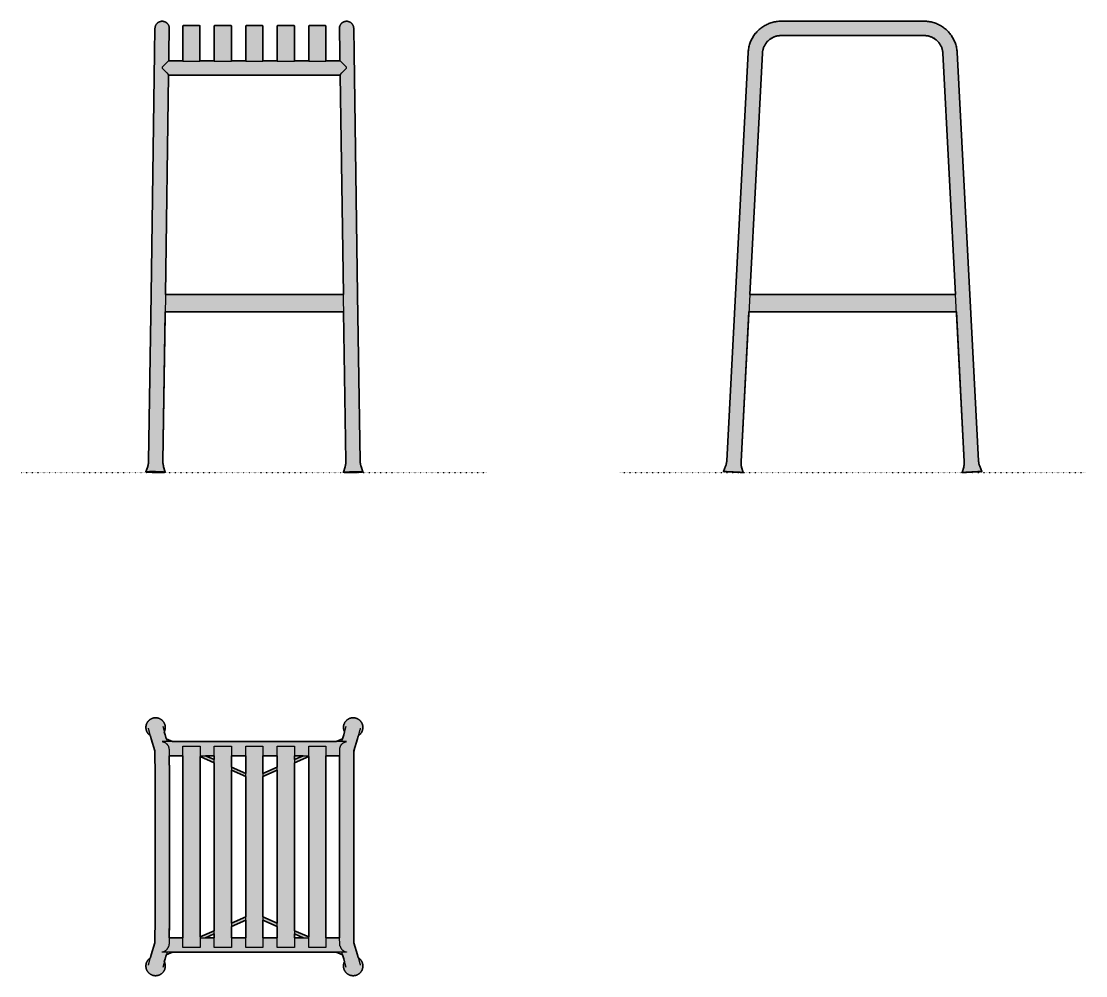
# Model space of a CAD drawing. Header units: millimetres. Extents: x 0 to 1859, y -879 to 788.
import ezdxf

# ---------------------------------------------------------------- set-up
doc = ezdxf.new("R2010")
doc.units = ezdxf.units.MM
doc.linetypes.add('Dots', pattern=[1, 0, -1])
doc.layers.add('Blocks', color=7, linetype='Continuous')
doc.layers.add('Blocks$Fill', color=7, linetype='Continuous', true_color=0xffffff)
for name, color, linetype, lineweight, true_color in [('Blocks$Inner', 7, 'Continuous', 25, 0x007f00), ('Blocks$Outline', 7, 'Continuous', 35, 0xff3f3f), ('Groud', 7, 'Dots', 25, 0x243775)]:
    doc.layers.add(name, color=color, linetype=linetype, lineweight=lineweight, true_color=true_color)

# ---------------------------------------------------------------- blocks, each defined once
blk = doc.blocks.new('Palissade Barstool Top')
at = {"layer": 'Blocks$Fill'}
h = blk.add_hatch(color=256, dxfattribs=at)
h.paths.add_polyline_path([(462.1, 152.4), (463.1, 153), (463.5, 153.4), (464, 153.7), (464.4, 154.1), (464.9, 154.5), (465.3, 154.9), (465.7, 155.3), (466.1, 155.8), (466.4, 156.2), (466.8, 156.7), (467.1, 157.2), (467.5, 157.7), (467.8, 158.2), (468.1, 158.7), (468.3, 159.2), (468.6, 159.7), (468.8, 160.3), (469, 160.8), (469.2, 161.3), (469.4, 161.9), (469.6, 162.5), (469.7, 163), (469.8, 163.6), (469.9, 164.2), (470, 164.8), (470.1, 165.3), (470.1, 165.9), (470.1, 166.5), (470.1, 167.1), (470.1, 167.7), (470.1, 168.3), (470, 168.8), (469.9, 169.4), (469.8, 170), (469.7, 170.6), (469.6, 171.1), (469.4, 171.7), (469.2, 172.3), (469, 172.8), (468.8, 173.4), (468.6, 173.9), (468.3, 174.4), (468.1, 174.9), (467.8, 175.4), (467.5, 175.9), (467.1, 176.4), (466.8, 176.9), (466.4, 177.4), (466.1, 177.8), (465.7, 178.3), (465.3, 178.7), (464.9, 179.1), (464.4, 179.5), (464, 179.9), (463.5, 180.2), (463, 180.6), (462.6, 180.9), (462.1, 181.2), (461.6, 181.5), (461.1, 181.8), (460.5, 182.1), (460, 182.3), (459.5, 182.5), (458.9, 182.7), (458.4, 182.9), (457.8, 183.1), (457.2, 183.3), (456.7, 183.4), (456.1, 183.5), (455.5, 183.6), (454.9, 183.7), (454.3, 183.7), (453.8, 183.7), (453.2, 183.7), (452.6, 183.7), (452, 183.7), (451.4, 183.7), (450.8, 183.6), (450.3, 183.5), (449.7, 183.4), (449.1, 183.3), (448.6, 183.1), (448, 182.9), (447.4, 182.8), (446.9, 182.5), (446.3, 182.3), (445.8, 182.1), (445.3, 181.8), (444.8, 181.5), (444.3, 181.2), (443.8, 180.9), (443.3, 180.6), (442.8, 180.2), (442.4, 179.9), (441.9, 179.5), (441.5, 179.1), (441.1, 178.7), (440.7, 178.3), (440.3, 177.8), (439.9, 177.4), (439.6, 176.9), (439.2, 176.4), (438.9, 176), (438.6, 175.5), (438.3, 174.9), (438, 174.4), (437.8, 173.9), (437.5, 173.4), (437.3, 172.8), (437.1, 172.3), (436.9, 171.7), (436.8, 171.2), (436.6, 170.6), (436.5, 170), (436.4, 169.4), (436.3, 168.9), (436.3, 168.3), (436.2, 167.7), (436.2, 167.1), (436.2, 166.5), (436.2, 165.9), (436.3, 165.3), (436.3, 164.8), (436.4, 164.2), (436.5, 163.6), (436.6, 163), (436.8, 162.5), (436.9, 161.9), (437.1, 161.4), (437.3, 160.8), (437.5, 160.3), (437.8, 159.7), (438, 159.2), (436.6, 154), (434.6, 147.2), (423.4, 142.3), (137.9, 142.3), (126.7, 147.2), (124.8, 154), (123.3, 159.2), (123.8, 160.3), (124, 160.8), (124.2, 161.4), (124.4, 161.9), (124.5, 162.5), (124.7, 163), (124.8, 163.6), (124.9, 164.2), (125, 164.8), (125, 165.3), (125.1, 165.9), (125.1, 166.5), (125.1, 167.1), (125.1, 167.7), (125, 168.3), (125, 168.9), (124.9, 169.4), (124.8, 170), (124.7, 170.6), (124.5, 171.2), (124.4, 171.7), (124.2, 172.3), (124, 172.8), (123.8, 173.4), (123.6, 173.9), (123.3, 174.4), (123, 174.9), (122.7, 175.5), (122.4, 176), (122.1, 176.4), (121.8, 176.9), (121.4, 177.4), (121, 177.8), (120.6, 178.3), (120.2, 178.7), (119.8, 179.1), (119.4, 179.5), (118.9, 179.9), (118.5, 180.2), (118, 180.6), (117.5, 180.9), (117, 181.2), (116.5, 181.5), (116, 181.8), (115.5, 182.1), (115, 182.3), (114.4, 182.5), (113.9, 182.8), (113.3, 182.9), (112.8, 183.1), (112.2, 183.3), (111.6, 183.4), (111.1, 183.5), (110.5, 183.6), (109.9, 183.7), (109.3, 183.7), (108.7, 183.7), (108.1, 183.7), (107.6, 183.7), (107, 183.7), (106.4, 183.7), (105.8, 183.6), (105.2, 183.5), (104.7, 183.4), (104.1, 183.3), (103.5, 183.1), (103, 182.9), (102.4, 182.7), (101.9, 182.5), (101.3, 182.3), (100.8, 182.1), (100.3, 181.8), (99.8, 181.5), (99.3, 181.2), (98.8, 180.9), (98.3, 180.6), (97.8, 180.2), (97.3, 179.9), (96.9, 179.5), (96.5, 179.1), (96.1, 178.7), (95.7, 178.3), (95.3, 177.8), (94.9, 177.4), (94.5, 176.9), (94.2, 176.4), (93.9, 175.9), (93.6, 175.4), (93.3, 174.9), (93, 174.4), (92.7, 173.9), (92.5, 173.4), (92.3, 172.8), (92.1, 172.3), (91.9, 171.7), (91.8, 171.1), (91.6, 170.6), (91.5, 170), (91.4, 169.4), (91.3, 168.8), (91.3, 168.3), (91.2, 167.7), (91.2, 167.1), (91.2, 166.5), (91.2, 165.9), (91.3, 165.3), (91.3, 164.8), (91.4, 164.2), (91.5, 163.6), (91.6, 163), (91.8, 162.5), (91.9, 161.9), (92.1, 161.3), (92.3, 160.8), (92.5, 160.3), (92.7, 159.7), (93, 159.2), (93.3, 158.7), (93.6, 158.2), (93.9, 157.7), (94.2, 157.2), (94.5, 156.7), (94.9, 156.2), (95.3, 155.8), (95.6, 155.3), (96, 154.9), (96.5, 154.5), (96.9, 154.1), (97.3, 153.7), (97.8, 153.4), (98.3, 153), (98.8, 152.7), (99.2, 152.4), (100.7, 147.2), (106.7, 126.1), (107.2, 83.5), (106.8, -207), (106.7, -209.3), (100.7, -230.4), (99.2, -235.5), (98.3, -236.2), (97.8, -236.5), (97.3, -236.9), (96.9, -237.3), (96.5, -237.7), (96, -238.1), (95.6, -238.5), (95.3, -239), (94.9, -239.4), (94.5, -239.9), (94.2, -240.3), (93.9, -240.8), (93.6, -241.3), (93.3, -241.8), (93, -242.4), (92.7, -242.9), (92.5, -243.4), (92.3, -244), (92.1, -244.5), (91.9, -245.1), (91.8, -245.6), (91.6, -246.2), (91.5, -246.8), (91.4, -247.4), (91.3, -247.9), (91.3, -248.5), (91.2, -249.1), (91.2, -249.7), (91.2, -250.3), (91.2, -250.9), (91.3, -251.4), (91.3, -252), (91.4, -252.6), (91.5, -253.2), (91.6, -253.7), (91.8, -254.3), (91.9, -254.9), (92.1, -255.4), (92.3, -256), (92.5, -256.5), (92.7, -257.1), (93, -257.6), (93.3, -258.1), (93.6, -258.6), (93.9, -259.1), (94.2, -259.6), (94.5, -260.1), (94.9, -260.5), (95.3, -261), (95.7, -261.4), (96.1, -261.9), (96.5, -262.3), (96.9, -262.7), (97.3, -263), (97.8, -263.4), (98.3, -263.8), (98.8, -264.1), (99.3, -264.4), (99.8, -264.7), (100.3, -265), (100.8, -265.2), (101.3, -265.5), (101.9, -265.7), (102.4, -265.9), (103, -266.1), (103.5, -266.3), (104.1, -266.4), (104.7, -266.6), (105.2, -266.7), (105.8, -266.8), (106.4, -266.8), (107, -266.9), (107.6, -266.9), (108.1, -266.9), (108.7, -266.9), (109.3, -266.9), (109.9, -266.8), (110.5, -266.8), (111.1, -266.7), (111.6, -266.6), (112.2, -266.4), (112.8, -266.3), (113.3, -266.1), (113.9, -265.9), (114.4, -265.7), (115, -265.5), (115.5, -265.2), (116, -265), (116.5, -264.7), (117, -264.4), (117.5, -264.1), (118, -263.8), (118.5, -263.4), (118.9, -263), (119.4, -262.7), (119.8, -262.3), (120.2, -261.9), (120.6, -261.4), (121, -261), (121.4, -260.5), (121.8, -260.1), (122.1, -259.6), (122.4, -259.1), (122.7, -258.6), (123, -258.1), (123.3, -257.6), (123.6, -257.1), (123.8, -256.5), (124, -256), (124.2, -255.4), (124.4, -254.9), (124.5, -254.3), (124.7, -253.8), (124.8, -253.2), (124.9, -252.6), (125, -252), (125, -251.4), (125.1, -250.9), (125.1, -250.3), (125.1, -249.7), (125.1, -249.1), (125, -248.5), (125, -247.9), (124.9, -247.4), (124.8, -246.8), (124.7, -246.2), (124.5, -245.6), (124.4, -245.1), (124.2, -244.5), (124, -244), (123.8, -243.4), (123.6, -242.9), (123.3, -242.4), (124.8, -237.2), (126.7, -230.4), (137.9, -225.5), (423.4, -225.5), (434.6, -230.4), (436.6, -237.2), (438, -242.4), (437.5, -243.4), (437.3, -244), (437.1, -244.5), (436.9, -245.1), (436.8, -245.6), (436.6, -246.2), (436.5, -246.8), (436.4, -247.4), (436.3, -247.9), (436.3, -248.5), (436.2, -249.1), (436.2, -249.7), (436.2, -250.3), (436.2, -250.9), (436.3, -251.4), (436.3, -252), (436.4, -252.6), (436.5, -253.2), (436.6, -253.8), (436.8, -254.3), (436.9, -254.9), (437.1, -255.4), (437.3, -256), (437.5, -256.5), (437.8, -257.1), (438, -257.6), (438.3, -258.1), (438.6, -258.6), (438.9, -259.1), (439.2, -259.6), (439.6, -260.1), (439.9, -260.5), (440.3, -261), (440.7, -261.4), (441.1, -261.9), (441.5, -262.3), (441.9, -262.7), (442.4, -263), (442.8, -263.4), (443.3, -263.8), (443.8, -264.1), (444.3, -264.4), (444.8, -264.7), (445.3, -265), (445.8, -265.2), (446.3, -265.5), (446.9, -265.7), (447.4, -265.9), (448, -266.1), (448.6, -266.3), (449.1, -266.4), (449.7, -266.6), (450.3, -266.7), (450.8, -266.8), (451.4, -266.8), (452, -266.9), (452.6, -266.9), (453.2, -266.9), (453.8, -266.9), (454.3, -266.9), (454.9, -266.8), (455.5, -266.8), (456.1, -266.7), (456.7, -266.6), (457.2, -266.4), (457.8, -266.3), (458.4, -266.1), (458.9, -265.9), (459.5, -265.7), (460, -265.5), (460.5, -265.2), (461.1, -265), (461.6, -264.7), (462.1, -264.4), (462.6, -264.1), (463, -263.8), (463.5, -263.4), (464, -263), (464.4, -262.7), (464.9, -262.3), (465.3, -261.9), (465.7, -261.4), (466.1, -261), (466.4, -260.5), (466.8, -260.1), (467.1, -259.6), (467.5, -259.1), (467.8, -258.6), (468.1, -258.1), (468.3, -257.6), (468.6, -257.1), (468.8, -256.5), (469, -256), (469.2, -255.4), (469.4, -254.9), (469.6, -254.3), (469.7, -253.7), (469.8, -253.2), (469.9, -252.6), (470, -252), (470.1, -251.4), (470.1, -250.9), (470.1, -250.3), (470.1, -249.7), (470.1, -249.1), (470.1, -248.5), (470, -247.9), (469.9, -247.4), (469.8, -246.8), (469.7, -246.2), (469.6, -245.6), (469.4, -245.1), (469.2, -244.5), (469, -244), (468.8, -243.4), (468.6, -242.9), (468.3, -242.4), (468.1, -241.8), (467.8, -241.3), (467.5, -240.8), (467.1, -240.3), (466.8, -239.9), (466.4, -239.4), (466.1, -239), (465.7, -238.5), (465.3, -238.1), (464.9, -237.7), (464.4, -237.3), (464, -236.9), (463.5, -236.5), (463.1, -236.2), (462.6, -235.9), (462.1, -235.5), (460.6, -230.4), (454.6, -209.3), (454.2, -166.7), (454.5, 123.8), (454.6, 126.1), (460.6, 147.2)], flags=0)
h.paths.add_polyline_path([(210.7, -200.5), (195.2, -200.5), (210.7, -193.8)], flags=0)
h.paths.add_polyline_path([(265.7, -169.8), (265.7, -200.5), (240.7, -200.5), (240.7, -180.7)], flags=0)
h.paths.add_polyline_path([(295.7, -200.5), (295.7, -169.8), (320.7, -180.7), (320.7, -200.5)], flags=0)
h.paths.add_polyline_path([(350.7, -200.5), (350.7, -193.8), (366.1, -200.5)], flags=0)
h.paths.add_polyline_path([(350.7, 117.3), (366.1, 117.3), (350.7, 110.6)], flags=0)
h.paths.add_polyline_path([(295.7, 117.3), (320.7, 117.3), (320.7, 97.5), (295.7, 86.6)], flags=0)
h.paths.add_polyline_path([(265.7, 117.3), (265.7, 86.6), (240.7, 97.5), (240.7, 117.3)], flags=0)
h.paths.add_polyline_path([(210.7, 117.3), (210.7, 110.6), (195.2, 117.3)], flags=0)
h.paths.add_polyline_path([(131.8, -200.5), (131.9, 117.3), (155.7, 117.3), (155.7, -200.5)], flags=0)
h.paths.add_polyline_path([(185.7, -199.2), (185.7, 116), (210.7, 105.1), (210.7, -188.3)], flags=0)
h.paths.add_polyline_path([(265.7, 81.1), (265.7, -164.3), (240.7, -175.2), (240.7, 92)], flags=0)
h.paths.add_polyline_path([(320.7, 92), (320.7, -175.2), (295.7, -164.3), (295.7, 81.1)], flags=0)
h.paths.add_polyline_path([(350.7, -188.3), (350.7, 105.1), (375.7, 116), (375.7, -199.2)], flags=0)
h.paths.add_polyline_path([(429.5, 117.3), (429.4, -200.5), (405.7, -200.5), (405.7, 117.3)], flags=0)
at = {"layer": 'Blocks$Inner'}
for p, q in [((126.7, 147.2), (137.9, 142.3)), ((423.4, 142.3), (434.6, 147.2)), ((185.7, 117.3), (210.7, 117.3)), ((210.7, 105.1), (185.7, 116)), ((195.2, 117.3), (210.7, 110.6)), ((240.7, 117.3), (265.7, 117.3)), ((295.7, 117.3), (320.7, 117.3)), ((350.7, 110.6), (366.1, 117.3)), ((350.7, 117.3), (375.7, 117.3)), ((375.7, 116), (350.7, 105.1)), ((240.7, 97.5), (265.7, 86.6)), ((295.7, 86.6), (320.7, 97.5)), ((265.7, 81.1), (240.7, 92)), ((320.7, 92), (295.7, 81.1)), ((240.7, -175.2), (265.7, -164.3)), ((295.7, -164.3), (320.7, -175.2)), ((265.7, -169.8), (240.7, -180.7)), ((320.7, -180.7), (295.7, -169.8)), ((185.7, -199.2), (210.7, -188.3)), ((185.7, -200.5), (210.7, -200.5)), ((210.7, -193.8), (195.2, -200.5)), ((240.7, -200.5), (265.7, -200.5)), ((295.7, -200.5), (320.7, -200.5)), ((350.7, -188.3), (375.7, -199.2)), ((366.1, -200.5), (350.7, -193.8)), ((350.7, -200.5), (375.7, -200.5)), ((137.9, -225.5), (126.7, -230.4)), ((434.6, -230.4), (423.4, -225.5))]:
    blk.add_line(p, q, dxfattribs=at)
for points in [[(123.3, 159.2), (123.6, 159.7), (123.8, 160.3), (124, 160.8), (124.2, 161.4), (124.4, 161.9), (124.5, 162.5), (124.7, 163), (124.8, 163.6), (124.9, 164.2), (125, 164.8), (125, 165.3), (125.1, 165.9), (125.1, 166.5), (125.1, 167.1), (125.1, 167.7), (125, 168.3), (125, 168.9), (124.9, 169.4), (124.8, 170), (124.7, 170.6), (124.5, 171.2), (124.4, 171.7), (124.2, 172.3), (124, 172.8), (123.8, 173.4), (123.6, 173.9), (123.3, 174.4), (123, 174.9), (122.7, 175.5), (122.4, 176), (122.1, 176.4), (121.8, 176.9), (121.4, 177.4), (121, 177.8), (120.6, 178.3), (120.2, 178.7), (119.8, 179.1), (119.4, 179.5), (118.9, 179.9), (118.5, 180.2), (118, 180.6), (117.5, 180.9), (117, 181.2), (116.5, 181.5), (116, 181.8), (115.5, 182.1), (115, 182.3), (114.4, 182.5), (113.9, 182.8), (113.3, 182.9), (112.8, 183.1), (112.2, 183.3), (111.6, 183.4), (111.1, 183.5), (110.5, 183.6), (109.9, 183.7), (109.3, 183.7), (108.7, 183.7), (108.1, 183.7), (107.6, 183.7), (107, 183.7), (106.4, 183.7), (105.8, 183.6), (105.2, 183.5), (104.7, 183.4), (104.1, 183.3), (103.5, 183.1), (103, 182.9), (102.4, 182.7), (101.9, 182.5), (101.3, 182.3), (100.8, 182.1), (100.3, 181.8), (99.8, 181.5), (99.3, 181.2), (98.8, 180.9), (98.3, 180.6), (97.8, 180.2), (97.3, 179.9), (96.9, 179.5), (96.5, 179.1), (96.1, 178.7), (95.7, 178.3), (95.3, 177.8), (94.9, 177.4), (94.5, 176.9), (94.2, 176.4), (93.9, 175.9), (93.6, 175.4), (93.3, 174.9), (93, 174.4), (92.7, 173.9), (92.5, 173.4), (92.3, 172.8), (92.1, 172.3), (91.9, 171.7), (91.8, 171.1), (91.6, 170.6), (91.5, 170), (91.4, 169.4), (91.3, 168.8), (91.3, 168.3), (91.2, 167.7), (91.2, 167.1), (91.2, 166.5), (91.2, 165.9), (91.3, 165.3), (91.3, 164.8), (91.4, 164.2), (91.5, 163.6), (91.6, 163), (91.8, 162.5), (91.9, 161.9), (92.1, 161.3), (92.3, 160.8), (92.5, 160.3), (92.7, 159.7), (93, 159.2), (93.3, 158.7), (93.6, 158.2), (93.9, 157.7), (94.2, 157.2), (94.5, 156.7), (94.9, 156.2), (95.3, 155.8), (95.6, 155.3), (96, 154.9), (96.5, 154.5), (96.9, 154.1), (97.3, 153.7), (97.8, 153.4), (98.3, 153), (98.8, 152.7), (99.2, 152.4)], [(120.5, 169.2), (124.8, 154), (128.1, 142.3)], [(433.2, 142.3), (436.6, 154), (440.9, 169.2)], [(462.1, 152.4), (462.6, 152.7), (463.1, 153), (463.5, 153.4), (464, 153.7), (464.4, 154.1), (464.9, 154.5), (465.3, 154.9), (465.7, 155.3), (466.1, 155.8), (466.4, 156.2), (466.8, 156.7), (467.1, 157.2), (467.5, 157.7), (467.8, 158.2), (468.1, 158.7), (468.3, 159.2), (468.6, 159.7), (468.8, 160.3), (469, 160.8), (469.2, 161.3), (469.4, 161.9), (469.6, 162.5), (469.7, 163), (469.8, 163.6), (469.9, 164.2), (470, 164.8), (470.1, 165.3), (470.1, 165.9), (470.1, 166.5), (470.1, 167.1), (470.1, 167.7), (470.1, 168.3), (470, 168.8), (469.9, 169.4), (469.8, 170), (469.7, 170.6), (469.6, 171.1), (469.4, 171.7), (469.2, 172.3), (469, 172.8), (468.8, 173.4), (468.6, 173.9), (468.3, 174.4), (468.1, 174.9), (467.8, 175.4), (467.5, 175.9), (467.1, 176.4), (466.8, 176.9), (466.4, 177.4), (466.1, 177.8), (465.7, 178.3), (465.3, 178.7), (464.9, 179.1), (464.4, 179.5), (464, 179.9), (463.5, 180.2), (463, 180.6), (462.6, 180.9), (462.1, 181.2), (461.6, 181.5), (461.1, 181.8), (460.5, 182.1), (460, 182.3), (459.5, 182.5), (458.9, 182.7), (458.4, 182.9), (457.8, 183.1), (457.2, 183.3), (456.7, 183.4), (456.1, 183.5), (455.5, 183.6), (454.9, 183.7), (454.3, 183.7), (453.8, 183.7), (453.2, 183.7), (452.6, 183.7), (452, 183.7), (451.4, 183.7), (450.8, 183.6), (450.3, 183.5), (449.7, 183.4), (449.1, 183.3), (448.6, 183.1), (448, 182.9), (447.4, 182.8), (446.9, 182.5), (446.3, 182.3), (445.8, 182.1), (445.3, 181.8), (444.8, 181.5), (444.3, 181.2), (443.8, 180.9), (443.3, 180.6), (442.8, 180.2), (442.4, 179.9), (441.9, 179.5), (441.5, 179.1), (441.1, 178.7), (440.7, 178.3), (440.3, 177.8), (439.9, 177.4), (439.6, 176.9), (439.2, 176.4), (438.9, 176), (438.6, 175.5), (438.3, 174.9), (438, 174.4), (437.8, 173.9), (437.5, 173.4), (437.3, 172.8), (437.1, 172.3), (436.9, 171.7), (436.8, 171.2), (436.6, 170.6), (436.5, 170), (436.4, 169.4), (436.3, 168.9), (436.3, 168.3), (436.2, 167.7), (436.2, 167.1), (436.2, 166.5), (436.2, 165.9), (436.3, 165.3), (436.3, 164.8), (436.4, 164.2), (436.5, 163.6), (436.6, 163), (436.8, 162.5), (436.9, 161.9), (437.1, 161.4), (437.3, 160.8), (437.5, 160.3), (437.8, 159.7), (438, 159.2)], [(106.7, 126.1), (100.7, 147.2), (96.4, 162.4), (96.3, 162.8), (96.2, 163.1), (96.1, 163.5), (96.1, 163.9), (96, 164.3), (96, 164.7), (96, 165.1), (95.9, 165.4)], [(465.4, 165.4), (465.4, 165.1), (465.3, 164.7), (465.3, 164.3), (465.2, 163.9), (465.2, 163.5), (465.1, 163.1), (465, 162.8), (464.9, 162.4), (460.6, 147.2), (454.6, 126.1)], [(430.3, 131.9), (430.5, 132.6), (430.6, 133), (430.8, 133.4), (430.9, 133.9), (431.1, 134.3), (431.3, 134.7), (431.5, 135.1), (431.7, 135.5), (432, 135.9), (432.2, 136.3), (432.5, 136.7), (432.8, 137.1), (433, 137.4), (433.3, 137.8), (433.6, 138.1), (434, 138.4), (434.3, 138.7), (434.6, 139), (435, 139.3), (435.4, 139.6), (435.7, 139.9), (436.1, 140.1), (436.5, 140.4), (436.9, 140.6), (437.3, 140.8), (437.7, 141), (438.1, 141.2), (438.6, 141.4), (439, 141.6), (439.4, 141.7), (439.9, 141.8), (440.3, 141.9), (440.8, 142), (441.2, 142.1), (441.7, 142.2), (441.7, 142.3), (119.7, 142.3), (119.7, 142.2), (120.1, 142.1), (120.6, 142), (121, 141.9), (121.5, 141.8), (121.9, 141.7), (122.3, 141.6), (122.8, 141.4), (123.2, 141.2), (123.6, 141), (124, 140.8), (124.4, 140.6), (124.8, 140.4), (125.2, 140.1), (125.6, 139.9), (126, 139.6), (126.3, 139.3), (126.7, 139), (127, 138.7), (127.4, 138.4), (127.7, 138.1), (128, 137.8), (128.3, 137.4), (128.6, 137.1), (128.8, 136.7), (129.1, 136.3), (129.4, 135.9), (129.6, 135.5), (129.8, 135.1), (130, 134.7), (130.2, 134.3), (130.4, 133.9), (130.6, 133.4), (130.7, 133), (130.8, 132.6), (131, 131.9)], [(131.1, 131.8), (131.1, 131.6), (131.2, 131.4), (131.2, 131.1), (131.3, 130.9), (131.3, 130.7), (131.4, 130.4), (131.4, 129.9), (131.5, 129.4), (131.6, 128.9), (131.7, 127.5), (131.9, 118.8), (132.2, 83.5), (132.2, -166.7), (131.7, -208.5), (131.6, -211.4), (131.6, -212), (131.5, -212.6), (131.4, -213.1), (131.4, -213.6), (131.3, -213.8), (131.3, -214.1), (131.2, -214.3), (131.2, -214.5), (131.1, -214.8), (131.1, -215)], [(430.3, -215), (430.2, -214.8), (430.1, -214.5), (430.1, -214.3), (430, -214.1), (430, -213.8), (429.9, -213.6), (429.9, -213.1), (429.8, -212.6), (429.8, -212), (429.7, -210.6), (429.4, -202), (429.2, -166.7), (429.2, 83.5), (429.6, 125.3), (429.7, 128.2), (429.8, 128.9), (429.8, 129.4), (429.9, 129.9), (429.9, 130.4), (430, 130.7), (430, 130.9), (430.1, 131.1), (430.1, 131.4), (430.2, 131.6), (430.3, 131.8)], [(106.7, -209.9), (106.7, -209.7), (106.8, -207), (107.2, -166.7), (107.2, 83.5), (106.8, 123.8), (106.7, 126.5), (106.7, 126.7), (106.7, 126.8)], [(131.9, 117.3), (155.7, 117.3)], [(405.7, 117.3), (429.5, 117.3)], [(454.7, 126.8), (454.7, 126.5), (454.5, 123.8), (454.2, 83.5), (454.2, -166.7), (454.5, -207), (454.6, -209.6), (454.7, -209.9), (454.7, -209.9)], [(131.8, -200.5), (155.7, -200.5)], [(405.7, -200.5), (429.4, -200.5)], [(95.9, -248.6), (96, -248.2), (96, -247.8), (96, -247.5), (96.1, -247.1), (96.1, -246.7), (96.2, -246.3), (96.3, -245.9), (96.4, -245.6), (100.7, -230.4), (106.7, -209.3)], [(430.3, -215.1), (430.5, -215.7), (430.6, -216.2), (430.8, -216.6), (430.9, -217), (431.1, -217.5), (431.3, -217.9), (431.5, -218.3), (431.7, -218.7), (432, -219.1), (432.2, -219.5), (432.5, -219.9), (432.8, -220.2), (433, -220.6), (433.3, -220.9), (433.6, -221.3), (434, -221.6), (434.3, -221.9), (434.6, -222.2), (435, -222.5), (435.4, -222.8), (435.7, -223.1), (436.1, -223.3), (436.5, -223.6), (436.9, -223.8), (437.3, -224), (437.7, -224.2), (438.1, -224.4), (438.6, -224.6), (439, -224.7), (439.4, -224.9), (439.9, -225), (440.3, -225.1), (440.8, -225.2), (441.2, -225.3), (441.7, -225.4), (441.7, -225.5), (119.7, -225.5), (119.7, -225.4), (120.1, -225.3), (120.6, -225.2), (121, -225.1), (121.5, -225), (121.9, -224.9), (122.3, -224.7), (122.8, -224.6), (123.2, -224.4), (123.6, -224.2), (124, -224), (124.4, -223.8), (124.8, -223.6), (125.2, -223.3), (125.6, -223.1), (126, -222.8), (126.3, -222.5), (126.7, -222.2), (127, -221.9), (127.4, -221.6), (127.7, -221.3), (128, -220.9), (128.3, -220.6), (128.6, -220.2), (128.8, -219.9), (129.1, -219.5), (129.4, -219.1), (129.6, -218.7), (129.8, -218.3), (130, -217.9), (130.2, -217.5), (130.4, -217), (130.6, -216.6), (130.7, -216.2), (130.8, -215.7), (131, -215.1)], [(454.6, -209.3), (460.6, -230.4), (464.9, -245.6), (465, -245.9), (465.1, -246.3), (465.2, -246.7), (465.2, -247.1), (465.3, -247.5), (465.3, -247.8), (465.4, -248.2), (465.4, -248.6)], [(99.2, -235.5), (98.8, -235.9), (98.3, -236.2), (97.8, -236.5), (97.3, -236.9), (96.9, -237.3), (96.5, -237.7), (96, -238.1), (95.6, -238.5), (95.3, -239), (94.9, -239.4), (94.5, -239.9), (94.2, -240.3), (93.9, -240.8), (93.6, -241.3), (93.3, -241.8), (93, -242.4), (92.7, -242.9), (92.5, -243.4), (92.3, -244), (92.1, -244.5), (91.9, -245.1), (91.8, -245.6), (91.6, -246.2), (91.5, -246.8), (91.4, -247.4), (91.3, -247.9), (91.3, -248.5), (91.2, -249.1), (91.2, -249.7), (91.2, -250.3), (91.2, -250.9), (91.3, -251.4), (91.3, -252), (91.4, -252.6), (91.5, -253.2), (91.6, -253.7), (91.8, -254.3), (91.9, -254.9), (92.1, -255.4), (92.3, -256), (92.5, -256.5), (92.7, -257.1), (93, -257.6), (93.3, -258.1), (93.6, -258.6), (93.9, -259.1), (94.2, -259.6), (94.5, -260.1), (94.9, -260.5), (95.3, -261), (95.7, -261.4), (96.1, -261.9), (96.5, -262.3), (96.9, -262.7), (97.3, -263), (97.8, -263.4), (98.3, -263.8), (98.8, -264.1), (99.3, -264.4), (99.8, -264.7), (100.3, -265), (100.8, -265.2), (101.3, -265.5), (101.9, -265.7), (102.4, -265.9), (103, -266.1), (103.5, -266.3), (104.1, -266.4), (104.7, -266.6), (105.2, -266.7), (105.8, -266.8), (106.4, -266.8), (107, -266.9), (107.6, -266.9), (108.1, -266.9), (108.7, -266.9), (109.3, -266.9), (109.9, -266.8), (110.5, -266.8), (111.1, -266.7), (111.6, -266.6), (112.2, -266.4), (112.8, -266.3), (113.3, -266.1), (113.9, -265.9), (114.4, -265.7), (115, -265.5), (115.5, -265.2), (116, -265), (116.5, -264.7), (117, -264.4), (117.5, -264.1), (118, -263.8), (118.5, -263.4), (118.9, -263), (119.4, -262.7), (119.8, -262.3), (120.2, -261.9), (120.6, -261.4), (121, -261), (121.4, -260.5), (121.8, -260.1), (122.1, -259.6), (122.4, -259.1), (122.7, -258.6), (123, -258.1), (123.3, -257.6), (123.6, -257.1), (123.8, -256.5), (124, -256), (124.2, -255.4), (124.4, -254.9), (124.5, -254.3), (124.7, -253.8), (124.8, -253.2), (124.9, -252.6), (125, -252), (125, -251.4), (125.1, -250.9), (125.1, -250.3), (125.1, -249.7), (125.1, -249.1), (125, -248.5), (125, -247.9), (124.9, -247.4), (124.8, -246.8), (124.7, -246.2), (124.5, -245.6), (124.4, -245.1), (124.2, -244.5), (124, -244), (123.8, -243.4), (123.6, -242.9), (123.3, -242.4)], [(128.1, -225.5), (124.8, -237.2), (120.5, -252.4)], [(440.9, -252.4), (436.6, -237.2), (433.2, -225.5)], [(438, -242.4), (437.8, -242.9), (437.5, -243.4), (437.3, -244), (437.1, -244.5), (436.9, -245.1), (436.8, -245.6), (436.6, -246.2), (436.5, -246.8), (436.4, -247.4), (436.3, -247.9), (436.3, -248.5), (436.2, -249.1), (436.2, -249.7), (436.2, -250.3), (436.2, -250.9), (436.3, -251.4), (436.3, -252), (436.4, -252.6), (436.5, -253.2), (436.6, -253.8), (436.8, -254.3), (436.9, -254.9), (437.1, -255.4), (437.3, -256), (437.5, -256.5), (437.8, -257.1), (438, -257.6), (438.3, -258.1), (438.6, -258.6), (438.9, -259.1), (439.2, -259.6), (439.6, -260.1), (439.9, -260.5), (440.3, -261), (440.7, -261.4), (441.1, -261.9), (441.5, -262.3), (441.9, -262.7), (442.4, -263), (442.8, -263.4), (443.3, -263.8), (443.8, -264.1), (444.3, -264.4), (444.8, -264.7), (445.3, -265), (445.8, -265.2), (446.3, -265.5), (446.9, -265.7), (447.4, -265.9), (448, -266.1), (448.6, -266.3), (449.1, -266.4), (449.7, -266.6), (450.3, -266.7), (450.8, -266.8), (451.4, -266.8), (452, -266.9), (452.6, -266.9), (453.2, -266.9), (453.8, -266.9), (454.3, -266.9), (454.9, -266.8), (455.5, -266.8), (456.1, -266.7), (456.7, -266.6), (457.2, -266.4), (457.8, -266.3), (458.4, -266.1), (458.9, -265.9), (459.5, -265.7), (460, -265.5), (460.5, -265.2), (461.1, -265), (461.6, -264.7), (462.1, -264.4), (462.6, -264.1), (463, -263.8), (463.5, -263.4), (464, -263), (464.4, -262.7), (464.9, -262.3), (465.3, -261.9), (465.7, -261.4), (466.1, -261), (466.4, -260.5), (466.8, -260.1), (467.1, -259.6), (467.5, -259.1), (467.8, -258.6), (468.1, -258.1), (468.3, -257.6), (468.6, -257.1), (468.8, -256.5), (469, -256), (469.2, -255.4), (469.4, -254.9), (469.6, -254.3), (469.7, -253.7), (469.8, -253.2), (469.9, -252.6), (470, -252), (470.1, -251.4), (470.1, -250.9), (470.1, -250.3), (470.1, -249.7), (470.1, -249.1), (470.1, -248.5), (470, -247.9), (469.9, -247.4), (469.8, -246.8), (469.7, -246.2), (469.6, -245.6), (469.4, -245.1), (469.2, -244.5), (469, -244), (468.8, -243.4), (468.6, -242.9), (468.3, -242.4), (468.1, -241.8), (467.8, -241.3), (467.5, -240.8), (467.1, -240.3), (466.8, -239.9), (466.4, -239.4), (466.1, -239), (465.7, -238.5), (465.3, -238.1), (464.9, -237.7), (464.4, -237.3), (464, -236.9), (463.5, -236.5), (463.1, -236.2), (462.6, -235.9), (462.1, -235.5)]]:
    blk.add_lwpolyline(points, dxfattribs=at)
for points in [[(185.7, -216.6), (185.7, -217.4), (155.7, -217.4), (155.7, -216.6), (155.7, -166.7), (155.7, 83.5), (155.7, 133.4), (155.7, 134.2), (185.7, 134.2), (185.7, 133.4), (185.7, 83.5), (185.7, -166.7)], [(240.7, -216.6), (240.7, -217.4), (210.7, -217.4), (210.7, -216.6), (210.7, -166.7), (210.7, 83.5), (210.7, 133.4), (210.7, 134.2), (240.7, 134.2), (240.7, 133.4), (240.7, 83.5), (240.7, -166.7)], [(265.7, -217.4), (265.7, -216.6), (265.7, -166.7), (265.7, 83.5), (265.7, 133.4), (265.7, 134.2), (295.7, 134.2), (295.7, 133.4), (295.7, 83.5), (295.7, -166.7), (295.7, -216.6), (295.7, -217.4)], [(320.7, -217.4), (320.7, -216.6), (320.7, -166.7), (320.7, 83.5), (320.7, 133.4), (320.7, 134.2), (350.7, 134.2), (350.7, 133.4), (350.7, 83.5), (350.7, -166.7), (350.7, -216.6), (350.7, -217.4)], [(375.7, -217.4), (375.7, -216.6), (375.7, -166.7), (375.7, 83.5), (375.7, 133.4), (375.7, 134.2), (405.7, 134.2), (405.7, 133.4), (405.7, 83.5), (405.7, -166.7), (405.7, -216.6), (405.7, -217.4)]]:
    blk.add_lwpolyline(points, close=True, dxfattribs=at)
at = {"layer": 'Blocks$Outline'}
for points in [[(123.3, 159.2), (123.6, 159.7), (123.8, 160.3), (124, 160.8), (124.2, 161.4), (124.4, 161.9), (124.5, 162.5), (124.7, 163), (124.8, 163.6), (124.9, 164.2), (125, 164.8), (125, 165.3), (125.1, 165.9), (125.1, 166.5), (125.1, 167.1), (125.1, 167.7), (125, 168.3), (125, 168.9), (124.9, 169.4), (124.8, 170), (124.7, 170.6), (124.5, 171.2), (124.4, 171.7), (124.2, 172.3), (124, 172.8), (123.8, 173.4), (123.6, 173.9), (123.3, 174.4), (123, 174.9), (122.7, 175.5), (122.4, 176), (122.1, 176.4), (121.8, 176.9), (121.4, 177.4), (121, 177.8), (120.6, 178.3), (120.2, 178.7), (119.8, 179.1), (119.4, 179.5), (118.9, 179.9), (118.5, 180.2), (118, 180.6), (117.5, 180.9), (117, 181.2), (116.5, 181.5), (116, 181.8), (115.5, 182.1), (115, 182.3), (114.4, 182.5), (113.9, 182.8), (113.3, 182.9), (112.8, 183.1), (112.2, 183.3), (111.6, 183.4), (111.1, 183.5), (110.5, 183.6), (109.9, 183.7), (109.3, 183.7), (108.7, 183.7), (108.1, 183.7), (107.6, 183.7), (107, 183.7), (106.4, 183.7), (105.8, 183.6), (105.2, 183.5), (104.7, 183.4), (104.1, 183.3), (103.5, 183.1), (103, 182.9), (102.4, 182.7), (101.9, 182.5), (101.3, 182.3), (100.8, 182.1), (100.3, 181.8), (99.8, 181.5), (99.3, 181.2), (98.8, 180.9), (98.3, 180.6), (97.8, 180.2), (97.3, 179.9), (96.9, 179.5), (96.5, 179.1), (96.1, 178.7), (95.7, 178.3), (95.3, 177.8), (94.9, 177.4), (94.5, 176.9), (94.2, 176.4), (93.9, 175.9), (93.6, 175.4), (93.3, 174.9), (93, 174.4), (92.7, 173.9), (92.5, 173.4), (92.3, 172.8), (92.1, 172.3), (91.9, 171.7), (91.8, 171.1), (91.6, 170.6), (91.5, 170), (91.4, 169.4), (91.3, 168.8), (91.3, 168.3), (91.2, 167.7), (91.2, 167.1), (91.2, 166.5), (91.2, 165.9), (91.3, 165.3), (91.3, 164.8), (91.4, 164.2), (91.5, 163.6), (91.6, 163), (91.8, 162.5), (91.9, 161.9), (92.1, 161.3), (92.3, 160.8), (92.5, 160.3), (92.7, 159.7), (93, 159.2), (93.3, 158.7), (93.6, 158.2), (93.9, 157.7), (94.2, 157.2), (94.5, 156.7), (94.9, 156.2), (95.3, 155.8), (95.6, 155.3), (96, 154.9), (96.5, 154.5), (96.9, 154.1), (97.3, 153.7), (97.8, 153.4), (98.3, 153), (98.8, 152.7), (99.2, 152.4)], [(462.1, 152.4), (462.6, 152.7), (463.1, 153), (463.5, 153.4), (464, 153.7), (464.4, 154.1), (464.9, 154.5), (465.3, 154.9), (465.7, 155.3), (466.1, 155.8), (466.4, 156.2), (466.8, 156.7), (467.1, 157.2), (467.5, 157.7), (467.8, 158.2), (468.1, 158.7), (468.3, 159.2), (468.6, 159.7), (468.8, 160.3), (469, 160.8), (469.2, 161.3), (469.4, 161.9), (469.6, 162.5), (469.7, 163), (469.8, 163.6), (469.9, 164.2), (470, 164.8), (470.1, 165.3), (470.1, 165.9), (470.1, 166.5), (470.1, 167.1), (470.1, 167.7), (470.1, 168.3), (470, 168.8), (469.9, 169.4), (469.8, 170), (469.7, 170.6), (469.6, 171.1), (469.4, 171.7), (469.2, 172.3), (469, 172.8), (468.8, 173.4), (468.6, 173.9), (468.3, 174.4), (468.1, 174.9), (467.8, 175.4), (467.5, 175.9), (467.1, 176.4), (466.8, 176.9), (466.4, 177.4), (466.1, 177.8), (465.7, 178.3), (465.3, 178.7), (464.9, 179.1), (464.4, 179.5), (464, 179.9), (463.5, 180.2), (463, 180.6), (462.6, 180.9), (462.1, 181.2), (461.6, 181.5), (461.1, 181.8), (460.5, 182.1), (460, 182.3), (459.5, 182.5), (458.9, 182.7), (458.4, 182.9), (457.8, 183.1), (457.2, 183.3), (456.7, 183.4), (456.1, 183.5), (455.5, 183.6), (454.9, 183.7), (454.3, 183.7), (453.8, 183.7), (453.2, 183.7), (452.6, 183.7), (452, 183.7), (451.4, 183.7), (450.8, 183.6), (450.3, 183.5), (449.7, 183.4), (449.1, 183.3), (448.6, 183.1), (448, 182.9), (447.4, 182.8), (446.9, 182.5), (446.3, 182.3), (445.8, 182.1), (445.3, 181.8), (444.8, 181.5), (444.3, 181.2), (443.8, 180.9), (443.3, 180.6), (442.8, 180.2), (442.4, 179.9), (441.9, 179.5), (441.5, 179.1), (441.1, 178.7), (440.7, 178.3), (440.3, 177.8), (439.9, 177.4), (439.6, 176.9), (439.2, 176.4), (438.9, 176), (438.6, 175.5), (438.3, 174.9), (438, 174.4), (437.8, 173.9), (437.5, 173.4), (437.3, 172.8), (437.1, 172.3), (436.9, 171.7), (436.8, 171.2), (436.6, 170.6), (436.5, 170), (436.4, 169.4), (436.3, 168.9), (436.3, 168.3), (436.2, 167.7), (436.2, 167.1), (436.2, 166.5), (436.2, 165.9), (436.3, 165.3), (436.3, 164.8), (436.4, 164.2), (436.5, 163.6), (436.6, 163), (436.8, 162.5), (436.9, 161.9), (437.1, 161.4), (437.3, 160.8), (437.5, 160.3), (437.8, 159.7), (438, 159.2)], [(99.2, 152.4), (100.7, 147.2)], [(124.8, 154), (123.3, 159.2)], [(126.7, 147.2), (124.8, 154)], [(436.6, 154), (434.6, 147.2)], [(438, 159.2), (436.6, 154)], [(460.6, 147.2), (462.1, 152.4)], [(100.7, 147.2), (106.7, 126.1)], [(137.9, 142.3), (126.7, 147.2)], [(423.4, 142.3), (137.9, 142.3)], [(434.6, 147.2), (423.4, 142.3)], [(454.6, 126.1), (460.6, 147.2)], [(106.7, 126.1), (106.8, 123.8), (107.2, 83.5), (107.2, -166.7), (106.8, -207), (106.7, -209.3)], [(131.8, -200.5), (132.2, -166.7), (132.2, 83.5), (131.9, 117.3)], [(131.9, 117.3), (155.7, 117.3)], [(155.7, 117.3), (155.7, 83.5), (155.7, -166.7), (155.7, -200.5)], [(185.7, -199.2), (185.7, -166.7), (185.7, 83.5), (185.7, 116)], [(185.7, 116), (210.7, 105.1)], [(210.7, 110.6), (195.2, 117.3)], [(195.2, 117.3), (210.7, 117.3)], [(210.7, 117.3), (210.7, 110.6)], [(240.7, 97.5), (240.7, 117.3)], [(240.7, 117.3), (265.7, 117.3)], [(265.7, 117.3), (265.7, 86.6)], [(295.7, 117.3), (320.7, 117.3)], [(295.7, 86.6), (295.7, 117.3)], [(320.7, 117.3), (320.7, 97.5)], [(350.7, 117.3), (366.1, 117.3)], [(366.1, 117.3), (350.7, 110.6)], [(350.7, 110.6), (350.7, 117.3)], [(350.7, 105.1), (375.7, 116)], [(375.7, 116), (375.7, 83.5), (375.7, -166.7), (375.7, -199.2)], [(405.7, -200.5), (405.7, -166.7), (405.7, 83.5), (405.7, 117.3)], [(405.7, 117.3), (429.5, 117.3)], [(429.5, 117.3), (429.2, 83.5), (429.2, -166.7), (429.4, -200.5)], [(454.6, -209.3), (454.5, -207), (454.2, -166.7), (454.2, 83.5), (454.5, 123.8), (454.6, 126.1)], [(210.7, 105.1), (210.7, 83.5), (210.7, -166.7), (210.7, -188.3)], [(265.7, 86.6), (240.7, 97.5)], [(320.7, 97.5), (295.7, 86.6)], [(350.7, -188.3), (350.7, -166.7), (350.7, 83.5), (350.7, 105.1)], [(240.7, -175.2), (240.7, -166.7), (240.7, 83.5), (240.7, 92)], [(240.7, 92), (265.7, 81.1)], [(265.7, 81.1), (265.7, -164.3)], [(295.7, 81.1), (320.7, 92)], [(295.7, -164.3), (295.7, 81.1)], [(320.7, 92), (320.7, 83.5), (320.7, -166.7), (320.7, -175.2)], [(265.7, -164.3), (240.7, -175.2)], [(320.7, -175.2), (295.7, -164.3)], [(240.7, -180.7), (265.7, -169.8)], [(240.7, -200.5), (240.7, -180.7)], [(265.7, -169.8), (265.7, -200.5)], [(295.7, -200.5), (295.7, -169.8)], [(295.7, -169.8), (320.7, -180.7)], [(320.7, -180.7), (320.7, -200.5)], [(155.7, -200.5), (131.8, -200.5)], [(210.7, -188.3), (185.7, -199.2)], [(195.2, -200.5), (210.7, -193.8)], [(210.7, -200.5), (195.2, -200.5)], [(210.7, -193.8), (210.7, -200.5)], [(265.7, -200.5), (240.7, -200.5)], [(320.7, -200.5), (295.7, -200.5)], [(375.7, -199.2), (350.7, -188.3)], [(350.7, -200.5), (350.7, -193.8)], [(350.7, -193.8), (366.1, -200.5)], [(366.1, -200.5), (350.7, -200.5)], [(429.4, -200.5), (405.7, -200.5)], [(106.7, -209.3), (100.7, -230.4)], [(460.6, -230.4), (454.6, -209.3)], [(99.2, -235.5), (98.8, -235.9), (98.3, -236.2), (97.8, -236.5), (97.3, -236.9), (96.9, -237.3), (96.5, -237.7), (96, -238.1), (95.6, -238.5), (95.3, -239), (94.9, -239.4), (94.5, -239.9), (94.2, -240.3), (93.9, -240.8), (93.6, -241.3), (93.3, -241.8), (93, -242.4), (92.7, -242.9), (92.5, -243.4), (92.3, -244), (92.1, -244.5), (91.9, -245.1), (91.8, -245.6), (91.6, -246.2), (91.5, -246.8), (91.4, -247.4), (91.3, -247.9), (91.3, -248.5), (91.2, -249.1), (91.2, -249.7), (91.2, -250.3), (91.2, -250.9), (91.3, -251.4), (91.3, -252), (91.4, -252.6), (91.5, -253.2), (91.6, -253.7), (91.8, -254.3), (91.9, -254.9), (92.1, -255.4), (92.3, -256), (92.5, -256.5), (92.7, -257.1), (93, -257.6), (93.3, -258.1), (93.6, -258.6), (93.9, -259.1), (94.2, -259.6), (94.5, -260.1), (94.9, -260.5), (95.3, -261), (95.7, -261.4), (96.1, -261.9), (96.5, -262.3), (96.9, -262.7), (97.3, -263), (97.8, -263.4), (98.3, -263.8), (98.8, -264.1), (99.3, -264.4), (99.8, -264.7), (100.3, -265), (100.8, -265.2), (101.3, -265.5), (101.9, -265.7), (102.4, -265.9), (103, -266.1), (103.5, -266.3), (104.1, -266.4), (104.7, -266.6), (105.2, -266.7), (105.8, -266.8), (106.4, -266.8), (107, -266.9), (107.6, -266.9), (108.1, -266.9), (108.7, -266.9), (109.3, -266.9), (109.9, -266.8), (110.5, -266.8), (111.1, -266.7), (111.6, -266.6), (112.2, -266.4), (112.8, -266.3), (113.3, -266.1), (113.9, -265.9), (114.4, -265.7), (115, -265.5), (115.5, -265.2), (116, -265), (116.5, -264.7), (117, -264.4), (117.5, -264.1), (118, -263.8), (118.5, -263.4), (118.9, -263), (119.4, -262.7), (119.8, -262.3), (120.2, -261.9), (120.6, -261.4), (121, -261), (121.4, -260.5), (121.8, -260.1), (122.1, -259.6), (122.4, -259.1), (122.7, -258.6), (123, -258.1), (123.3, -257.6), (123.6, -257.1), (123.8, -256.5), (124, -256), (124.2, -255.4), (124.4, -254.9), (124.5, -254.3), (124.7, -253.8), (124.8, -253.2), (124.9, -252.6), (125, -252), (125, -251.4), (125.1, -250.9), (125.1, -250.3), (125.1, -249.7), (125.1, -249.1), (125, -248.5), (125, -247.9), (124.9, -247.4), (124.8, -246.8), (124.7, -246.2), (124.5, -245.6), (124.4, -245.1), (124.2, -244.5), (124, -244), (123.8, -243.4), (123.6, -242.9), (123.3, -242.4)], [(100.7, -230.4), (99.2, -235.5)], [(123.3, -242.4), (124.8, -237.2)], [(124.8, -237.2), (126.7, -230.4)], [(126.7, -230.4), (137.9, -225.5)], [(137.9, -225.5), (423.4, -225.5)], [(423.4, -225.5), (434.6, -230.4)], [(434.6, -230.4), (436.6, -237.2)], [(438, -242.4), (437.8, -242.9), (437.5, -243.4), (437.3, -244), (437.1, -244.5), (436.9, -245.1), (436.8, -245.6), (436.6, -246.2), (436.5, -246.8), (436.4, -247.4), (436.3, -247.9), (436.3, -248.5), (436.2, -249.1), (436.2, -249.7), (436.2, -250.3), (436.2, -250.9), (436.3, -251.4), (436.3, -252), (436.4, -252.6), (436.5, -253.2), (436.6, -253.8), (436.8, -254.3), (436.9, -254.9), (437.1, -255.4), (437.3, -256), (437.5, -256.5), (437.8, -257.1), (438, -257.6), (438.3, -258.1), (438.6, -258.6), (438.9, -259.1), (439.2, -259.6), (439.6, -260.1), (439.9, -260.5), (440.3, -261), (440.7, -261.4), (441.1, -261.9), (441.5, -262.3), (441.9, -262.7), (442.4, -263), (442.8, -263.4), (443.3, -263.8), (443.8, -264.1), (444.3, -264.4), (444.8, -264.7), (445.3, -265), (445.8, -265.2), (446.3, -265.5), (446.9, -265.7), (447.4, -265.9), (448, -266.1), (448.6, -266.3), (449.1, -266.4), (449.7, -266.6), (450.3, -266.7), (450.8, -266.8), (451.4, -266.8), (452, -266.9), (452.6, -266.9), (453.2, -266.9), (453.8, -266.9), (454.3, -266.9), (454.9, -266.8), (455.5, -266.8), (456.1, -266.7), (456.7, -266.6), (457.2, -266.4), (457.8, -266.3), (458.4, -266.1), (458.9, -265.9), (459.5, -265.7), (460, -265.5), (460.5, -265.2), (461.1, -265), (461.6, -264.7), (462.1, -264.4), (462.6, -264.1), (463, -263.8), (463.5, -263.4), (464, -263), (464.4, -262.7), (464.9, -262.3), (465.3, -261.9), (465.7, -261.4), (466.1, -261), (466.4, -260.5), (466.8, -260.1), (467.1, -259.6), (467.5, -259.1), (467.8, -258.6), (468.1, -258.1), (468.3, -257.6), (468.6, -257.1), (468.8, -256.5), (469, -256), (469.2, -255.4), (469.4, -254.9), (469.6, -254.3), (469.7, -253.7), (469.8, -253.2), (469.9, -252.6), (470, -252), (470.1, -251.4), (470.1, -250.9), (470.1, -250.3), (470.1, -249.7), (470.1, -249.1), (470.1, -248.5), (470, -247.9), (469.9, -247.4), (469.8, -246.8), (469.7, -246.2), (469.6, -245.6), (469.4, -245.1), (469.2, -244.5), (469, -244), (468.8, -243.4), (468.6, -242.9), (468.3, -242.4), (468.1, -241.8), (467.8, -241.3), (467.5, -240.8), (467.1, -240.3), (466.8, -239.9), (466.4, -239.4), (466.1, -239), (465.7, -238.5), (465.3, -238.1), (464.9, -237.7), (464.4, -237.3), (464, -236.9), (463.5, -236.5), (463.1, -236.2), (462.6, -235.9), (462.1, -235.5)], [(436.6, -237.2), (438, -242.4)], [(462.1, -235.5), (460.6, -230.4)]]:
    blk.add_lwpolyline(points, dxfattribs=at)
blk = doc.blocks.new('Palissade Barstool Side')
at = {"layer": 'Blocks$Fill'}
h = blk.add_hatch(color=256, dxfattribs=at)
h.paths.add_polyline_path([(181.7, 1.8), (181.7, 1.8), (185.2, 11.1), (185.5, 12.1), (185.9, 13.1), (186.2, 14.2), (186.4, 15.2), (186.6, 16.3), (186.8, 17.3), (187, 18.4), (187.1, 19.4), (187.1, 20.5), (224.7, 735.9), (224.9, 737.9), (225.2, 739.8), (225.5, 741.8), (225.9, 743.7), (226.4, 745.6), (226.9, 747.6), (227.5, 749.4), (228.2, 751.3), (228.9, 753.1), (229.7, 755), (230.6, 756.8), (231.5, 758.5), (232.5, 760.2), (233.5, 761.9), (234.6, 763.6), (235.8, 765.2), (237, 766.8), (238.3, 768.3), (239.6, 769.8), (241, 771.2), (242.4, 772.6), (243.8, 773.9), (245.3, 775.2), (246.9, 776.5), (248.5, 777.6), (250.1, 778.8), (251.8, 779.8), (253.5, 780.9), (255.2, 781.8), (257, 782.7), (258.8, 783.5), (260.6, 784.3), (262.5, 785), (264.4, 785.6), (266.3, 786.2), (268.2, 786.7), (270.1, 787.2), (272.1, 787.5), (274, 787.8), (276, 788.1), (278, 788.3), (280, 788.4), (282, 788.4), (534.1, 788.4), (536.1, 788.3), (538, 788.1), (540, 787.8), (542, 787.5), (543.9, 787.2), (545.8, 786.7), (547.8, 786.2), (549.7, 785.6), (551.5, 785), (553.4, 784.3), (555.2, 783.5), (557, 782.7), (558.8, 781.8), (560.5, 780.9), (562.2, 779.8), (563.9, 778.8), (565.6, 777.6), (567.1, 776.5), (568.7, 775.2), (570.2, 773.9), (571.7, 772.6), (573.1, 771.2), (574.5, 769.8), (575.8, 768.3), (577, 766.8), (578.2, 765.2), (579.4, 763.6), (580.5, 761.9), (581.5, 760.2), (582.5, 758.5), (583.4, 756.8), (584.3, 755), (585.1, 753.1), (585.8, 751.3), (586.5, 749.4), (587.1, 747.6), (587.7, 745.6), (588.1, 743.7), (588.6, 741.8), (588.9, 739.8), (589.2, 737.9), (589.4, 735.9), (589.5, 733.9), (627, 19.4), (627.1, 18.4), (627.2, 17.3), (627.4, 16.3), (627.6, 15.2), (627.9, 14.2), (628.2, 13.1), (628.5, 12.1), (628.9, 11.1), (632.4, 1.8), (632.3, 1.8), (632.3, 1.8), (632.3, 1.8), (632.3, 1.8), (632.3, 1.8), (632.3, 1.8), (632.3, 1.8), (632.3, 1.8), (632.3, 1.8), (632.3, 1.8), (632.3, 1.8), (632.3, 1.7), (632.2, 1.7), (632.2, 1.7), (632.1, 1.7), (631.7, 1.7), (631.2, 1.6), (627.4, 1.3), (603.4, 0.1), (599.7, 0), (599.1, 0), (598.8, 0), (598.6, 0), (598.6, 0), (598.5, 0), (598.5, 0), (598.5, 0), (598.5, 0), (598.5, 0), (598.5, 0), (598.5, 0), (598.5, 0), (598.5, 0), (598.5, 0), (598.5, 0), (598.5, 0), (598.5, 0), (601, 9.6), (601.2, 10.7), (601.4, 11.7), (601.6, 12.8), (601.8, 13.9), (601.9, 14.9), (601.9, 16), (602, 17.1), (602, 18.1), (601.9, 19.2), (588.2, 280.9), (225.8, 280.9), (212.1, 18.1), (212.1, 17.1), (212.1, 16), (212.2, 14.9), (212.3, 13.9), (212.4, 12.8), (212.6, 11.7), (212.8, 10.7), (213.1, 9.6), (215.6, 0), (215.6, 0), (215.6, 0), (215.6, 0), (215.6, 0), (215.6, 0), (215.6, 0), (215.6, 0), (215.5, 0), (215.5, 0), (215.5, 0), (215.5, 0), (215.5, 0), (215.5, 0), (215.4, 0), (215.3, 0), (214.9, 0), (214.4, 0), (210.6, 0.1), (186.6, 1.3), (182.9, 1.6), (182.3, 1.7), (182, 1.7), (181.8, 1.7), (181.8, 1.7), (181.8, 1.7), (181.7, 1.8), (181.7, 1.8), (181.7, 1.8), (181.7, 1.8), (181.7, 1.8), (181.7, 1.8), (181.7, 1.8), (181.7, 1.8), (181.7, 1.8), (181.7, 1.8)], flags=0)
h.paths.add_polyline_path([(227.4, 310.9), (586.6, 310.9), (564.5, 733.7), (564.4, 734.8), (564.2, 735.9), (564, 737), (563.8, 738.1), (563.5, 739.2), (563.2, 740.3), (562.9, 741.4), (562.5, 742.4), (562.1, 743.5), (561.6, 744.5), (561.1, 745.5), (560.6, 746.5), (560, 747.5), (559.5, 748.4), (558.8, 749.4), (558.2, 750.3), (557.5, 751.2), (556.8, 752), (556, 752.9), (555.3, 753.7), (554.5, 754.5), (553.6, 755.2), (552.8, 756), (551.9, 756.7), (551, 757.3), (550.1, 758), (549.1, 758.6), (548.2, 759.1), (547.2, 759.7), (546.2, 760.2), (545.2, 760.6), (544.1, 761.1), (543.1, 761.5), (542, 761.8), (540.9, 762.2), (539.9, 762.4), (538.8, 762.7), (537.7, 762.9), (536.6, 763.1), (535.4, 763.2), (534.3, 763.3), (533.2, 763.4), (532.1, 763.4), (280.8, 763.4), (279.7, 763.3), (278.6, 763.2), (277.5, 763.1), (276.4, 762.9), (275.3, 762.7), (274.2, 762.4), (273.1, 762.2), (272, 761.8), (271, 761.5), (269.9, 761.1), (268.9, 760.6), (267.9, 760.2), (266.9, 759.7), (265.9, 759.1), (264.9, 758.6), (264, 758), (263, 757.3), (262.1, 756.7), (261.3, 756), (260.4, 755.2), (259.6, 754.5), (258.8, 753.7), (258, 752.9), (257.3, 752), (256.6, 751.2), (255.9, 750.3), (255.2, 749.4), (254.6, 748.4), (254, 747.5), (253.4, 746.5), (252.9, 745.5), (252.4, 744.5), (252, 743.5), (251.6, 742.4), (251.2, 741.4), (250.8, 740.3), (250.5, 739.2), (250.3, 738.1), (250, 737), (249.8, 735.9), (249.7, 734.8), (249.6, 733.7), (249.5, 732.6)], flags=0)
at = {"layer": 'Blocks$Inner'}
for points in [[(181.7, 1.8), (181.7, 1.8), (185.2, 11.1), (185.5, 12.1), (185.9, 13.1), (186.2, 14.2), (186.4, 15.2), (186.6, 16.3), (186.8, 17.3), (187, 18.4), (187.1, 19.4), (187.1, 20.5), (202.4, 310.9), (224.5, 733.9), (224.7, 735.9), (224.9, 737.9), (225.2, 739.8), (225.5, 741.8), (225.9, 743.7), (226.4, 745.6), (226.9, 747.6), (227.5, 749.4), (228.2, 751.3), (228.9, 753.1), (229.7, 755), (230.6, 756.8), (231.5, 758.5), (232.5, 760.2), (233.5, 761.9), (234.6, 763.6), (235.8, 765.2), (237, 766.8), (238.3, 768.3), (239.6, 769.8), (241, 771.2), (242.4, 772.6), (243.8, 773.9), (245.3, 775.2), (246.9, 776.5), (248.5, 777.6), (250.1, 778.8), (251.8, 779.8), (253.5, 780.9), (255.2, 781.8), (257, 782.7), (258.8, 783.5), (260.6, 784.3), (262.5, 785), (264.4, 785.6), (266.3, 786.2), (268.2, 786.7), (270.1, 787.2), (272.1, 787.5), (274, 787.8), (276, 788.1), (278, 788.3), (280, 788.4), (282, 788.4), (532.1, 788.4), (534.1, 788.4), (536.1, 788.3), (538, 788.1), (540, 787.8), (542, 787.5), (543.9, 787.2), (545.8, 786.7), (547.8, 786.2), (549.7, 785.6), (551.5, 785), (553.4, 784.3), (555.2, 783.5), (557, 782.7), (558.8, 781.8), (560.5, 780.9), (562.2, 779.8), (563.9, 778.8), (565.6, 777.6), (567.1, 776.5), (568.7, 775.2), (570.2, 773.9), (571.7, 772.6), (573.1, 771.2), (574.5, 769.8), (575.8, 768.3), (577, 766.8), (578.2, 765.2), (579.4, 763.6), (580.5, 761.9), (581.5, 760.2), (582.5, 758.5), (583.4, 756.8), (584.3, 755), (585.1, 753.1), (585.8, 751.3), (586.5, 749.4), (587.1, 747.6), (587.7, 745.6), (588.1, 743.7), (588.6, 741.8), (588.9, 739.8), (589.2, 737.9), (589.4, 735.9), (589.5, 733.9), (611.7, 310.9), (626.9, 20.5), (627, 19.4), (627.1, 18.4), (627.2, 17.3), (627.4, 16.3), (627.6, 15.2), (627.9, 14.2), (628.2, 13.1), (628.5, 12.1), (628.9, 11.1), (632.4, 1.8), (632.3, 1.8), (632.3, 1.8), (632.3, 1.8), (632.3, 1.8), (632.3, 1.8), (632.3, 1.8), (632.3, 1.8), (632.3, 1.8), (632.3, 1.8), (632.3, 1.8), (632.3, 1.8), (632.3, 1.7), (632.2, 1.7), (632.2, 1.7), (632.1, 1.7), (631.7, 1.7), (631.2, 1.6), (627.4, 1.3), (603.4, 0.1), (599.7, 0), (599.1, 0), (598.8, 0), (598.6, 0), (598.6, 0), (598.5, 0), (598.5, 0), (598.5, 0), (598.5, 0), (598.5, 0), (598.5, 0), (598.5, 0), (598.5, 0), (598.5, 0), (598.5, 0), (598.5, 0), (598.5, 0), (598.5, 0), (601, 9.6), (601.2, 10.7), (601.4, 11.7), (601.6, 12.8), (601.8, 13.9), (601.9, 14.9), (601.9, 16), (602, 17.1), (602, 18.1), (601.9, 19.2), (586.6, 310.9), (528.7, 310.9), (517.2, 310.9), (296.8, 310.9), (285.4, 310.9), (227.4, 310.9), (212.1, 19.2), (212.1, 18.1), (212.1, 17.1), (212.1, 16), (212.2, 14.9), (212.3, 13.9), (212.4, 12.8), (212.6, 11.7), (212.8, 10.7), (213.1, 9.6), (215.6, 0), (215.6, 0), (215.6, 0), (215.6, 0), (215.6, 0), (215.6, 0), (215.6, 0), (215.6, 0), (215.5, 0), (215.5, 0), (215.5, 0), (215.5, 0), (215.5, 0), (215.5, 0), (215.4, 0), (215.3, 0), (214.9, 0), (214.4, 0), (210.6, 0.1), (186.6, 1.3), (182.9, 1.6), (182.3, 1.7), (182, 1.7), (181.8, 1.7), (181.8, 1.7), (181.8, 1.7), (181.7, 1.8), (181.7, 1.8), (181.7, 1.8), (181.7, 1.8), (181.7, 1.8), (181.7, 1.8), (181.7, 1.8), (181.7, 1.8), (181.7, 1.8), (181.7, 1.8)], [(183.9, 1.7), (184, 1.7), (184.4, 1.7), (184.8, 1.7), (188.1, 1.6), (209.1, 0.5), (212.4, 0.2), (212.9, 0.2), (213.2, 0.2), (213.3, 0.1), (213.4, 0.1), (213.4, 0.1), (213.4, 0.1), (213.4, 0.1), (213.5, 0.1), (213.5, 0.1), (213.5, 0.1), (213.5, 0.1), (213.5, 0.1), (213.5, 0.1), (213.5, 0.1), (213.5, 0.1), (213.5, 0.1), (213.5, 0.1), (213.5, 0.1), (213.5, 0.1), (213.5, 0.1), (213.5, 0.1), (213.5, 0.1), (213.5, 0.1), (213.5, 0.1), (213.4, 0.1), (213.4, 0.1), (213.4, 0.1), (213.4, 0.1), (213.3, 0.1), (213.2, 0.1), (212.9, 0.1), (212.4, 0.1), (209.1, 0.2), (188.1, 1.3), (184.8, 1.5), (184.4, 1.6), (184, 1.6), (183.9, 1.6), (183.9, 1.6), (183.8, 1.6), (183.8, 1.6), (183.8, 1.6), (183.8, 1.7), (183.8, 1.7), (183.8, 1.7), (183.8, 1.7), (183.8, 1.7), (183.8, 1.7), (183.8, 1.7), (183.8, 1.7), (183.8, 1.7), (183.8, 1.7), (183.8, 1.7), (183.8, 1.7), (183.8, 1.7), (183.8, 1.7), (183.8, 1.7), (183.8, 1.7), (183.8, 1.7), (183.8, 1.7), (183.8, 1.7), (183.8, 1.7), (183.9, 1.7)], [(630.1, 1.7), (630, 1.7), (629.7, 1.7), (629.2, 1.7), (625.9, 1.6), (604.9, 0.5), (601.6, 0.2), (601.1, 0.2), (600.8, 0.2), (600.7, 0.1), (600.7, 0.1), (600.6, 0.1), (600.6, 0.1), (600.6, 0.1), (600.6, 0.1), (600.6, 0.1), (600.6, 0.1), (600.6, 0.1), (600.6, 0.1), (600.6, 0.1), (600.6, 0.1), (600.6, 0.1), (600.6, 0.1), (600.6, 0.1), (600.6, 0.1), (600.6, 0.1), (600.6, 0.1), (600.6, 0.1), (600.6, 0.1), (600.6, 0.1), (600.6, 0.1), (600.6, 0.1), (600.6, 0.1), (600.6, 0.1), (600.7, 0.1), (600.7, 0.1), (600.8, 0.1), (601.1, 0.1), (601.6, 0.1), (604.9, 0.2), (625.9, 1.3), (629.2, 1.5), (629.7, 1.6), (630, 1.6), (630.1, 1.6), (630.2, 1.6), (630.2, 1.6), (630.2, 1.6), (630.2, 1.6), (630.2, 1.7), (630.2, 1.7), (630.2, 1.7), (630.2, 1.7), (630.2, 1.7), (630.2, 1.7), (630.2, 1.7), (630.3, 1.7), (630.3, 1.7), (630.3, 1.7), (630.2, 1.7), (630.2, 1.7), (630.2, 1.7), (630.2, 1.7), (630.2, 1.7), (630.2, 1.7), (630.2, 1.7), (630.2, 1.7), (630.2, 1.7), (630.2, 1.7), (630.2, 1.7)]]:
    blk.add_lwpolyline(points, close=True, dxfattribs=at)
for points in [[(586.6, 310.9), (564.5, 732.6), (564.5, 733.7), (564.4, 734.8), (564.2, 735.9), (564, 737), (563.8, 738.1), (563.5, 739.2), (563.2, 740.3), (562.9, 741.4), (562.5, 742.4), (562.1, 743.5), (561.6, 744.5), (561.1, 745.5), (560.6, 746.5), (560, 747.5), (559.5, 748.4), (558.8, 749.4), (558.2, 750.3), (557.5, 751.2), (556.8, 752), (556, 752.9), (555.3, 753.7), (554.5, 754.5), (553.6, 755.2), (552.8, 756), (551.9, 756.7), (551, 757.3), (550.1, 758), (549.1, 758.6), (548.2, 759.1), (547.2, 759.7), (546.2, 760.2), (545.2, 760.6), (544.1, 761.1), (543.1, 761.5), (542, 761.8), (540.9, 762.2), (539.9, 762.4), (538.8, 762.7), (537.7, 762.9), (536.6, 763.1), (535.4, 763.2), (534.3, 763.3), (533.2, 763.4), (532.1, 763.4), (282, 763.4), (280.8, 763.4), (279.7, 763.3), (278.6, 763.2), (277.5, 763.1), (276.4, 762.9), (275.3, 762.7), (274.2, 762.4), (273.1, 762.2), (272, 761.8), (271, 761.5), (269.9, 761.1), (268.9, 760.6), (267.9, 760.2), (266.9, 759.7), (265.9, 759.1), (264.9, 758.6), (264, 758), (263, 757.3), (262.1, 756.7), (261.3, 756), (260.4, 755.2), (259.6, 754.5), (258.8, 753.7), (258, 752.9), (257.3, 752), (256.6, 751.2), (255.9, 750.3), (255.2, 749.4), (254.6, 748.4), (254, 747.5), (253.4, 746.5), (252.9, 745.5), (252.4, 744.5), (252, 743.5), (251.6, 742.4), (251.2, 741.4), (250.8, 740.3), (250.5, 739.2), (250.3, 738.1), (250, 737), (249.8, 735.9), (249.7, 734.8), (249.6, 733.7), (249.5, 732.6), (227.4, 310.9)], [(588.2, 280.9), (528.7, 280.9), (517.2, 280.9), (296.8, 280.9), (285.4, 280.9), (225.8, 280.9)], [(215.6, 0), (215.6, 0), (215.6, 0), (215.6, 0), (215.6, 0), (215.6, 0), (215.6, 0), (215.6, 0), (215.5, 0), (215.5, 0), (215.5, 0), (215.5, 0), (215.5, 0), (215.5, 0), (215.4, 0), (215.3, 0.1), (214.9, 0.1), (214.4, 0.2), (210.6, 0.4), (186.7, 1.7), (182.9, 1.8), (182.3, 1.8), (182, 1.8), (181.9, 1.8), (181.8, 1.8), (181.8, 1.8), (181.7, 1.8), (181.7, 1.8), (181.7, 1.8), (181.7, 1.8), (181.7, 1.8), (181.7, 1.8), (181.7, 1.8), (181.7, 1.8), (181.7, 1.8), (181.7, 1.8), (181.7, 1.8), (181.7, 1.8), (181.7, 1.8)], [(598.5, 0), (598.5, 0), (598.5, 0), (598.5, 0), (598.5, 0), (598.5, 0), (598.5, 0), (598.5, 0), (598.5, 0), (598.5, 0), (598.5, 0), (598.5, 0), (598.5, 0), (598.6, 0), (598.6, 0), (598.7, 0.1), (599.1, 0.1), (599.7, 0.2), (603.4, 0.4), (627.4, 1.7), (631.2, 1.8), (631.7, 1.8), (632.1, 1.8), (632.2, 1.8), (632.2, 1.8), (632.3, 1.8), (632.3, 1.8), (632.3, 1.8), (632.3, 1.8), (632.3, 1.8), (632.3, 1.8), (632.3, 1.8), (632.3, 1.8), (632.3, 1.8), (632.3, 1.8), (632.3, 1.8), (632.3, 1.8), (632.4, 1.8)]]:
    blk.add_lwpolyline(points, dxfattribs=at)
at = {"layer": 'Blocks$Outline'}
for points in [[(181.7, 1.8), (181.7, 1.8), (185.2, 11.1), (185.5, 12.1), (185.9, 13.1), (186.2, 14.2), (186.4, 15.2), (186.6, 16.3), (186.8, 17.3), (187, 18.4), (187.1, 19.4), (187.1, 20.5), (202.4, 310.9), (224.5, 733.9), (224.7, 735.9), (224.9, 737.9), (225.2, 739.8), (225.5, 741.8), (225.9, 743.7), (226.4, 745.6), (226.9, 747.6), (227.5, 749.4), (228.2, 751.3), (228.9, 753.1), (229.7, 755), (230.6, 756.8), (231.5, 758.5), (232.5, 760.2), (233.5, 761.9), (234.6, 763.6), (235.8, 765.2), (237, 766.8), (238.3, 768.3), (239.6, 769.8), (241, 771.2), (242.4, 772.6), (243.8, 773.9), (245.3, 775.2), (246.9, 776.5), (248.5, 777.6), (250.1, 778.8), (251.8, 779.8), (253.5, 780.9), (255.2, 781.8), (257, 782.7), (258.8, 783.5), (260.6, 784.3), (262.5, 785), (264.4, 785.6), (266.3, 786.2), (268.2, 786.7), (270.1, 787.2), (272.1, 787.5), (274, 787.8), (276, 788.1), (278, 788.3), (280, 788.4), (282, 788.4), (532.1, 788.4), (534.1, 788.4), (536.1, 788.3), (538, 788.1), (540, 787.8), (542, 787.5), (543.9, 787.2), (545.8, 786.7), (547.8, 786.2), (549.7, 785.6), (551.5, 785), (553.4, 784.3), (555.2, 783.5), (557, 782.7), (558.8, 781.8), (560.5, 780.9), (562.2, 779.8), (563.9, 778.8), (565.6, 777.6), (567.1, 776.5), (568.7, 775.2), (570.2, 773.9), (571.7, 772.6), (573.1, 771.2), (574.5, 769.8), (575.8, 768.3), (577, 766.8), (578.2, 765.2), (579.4, 763.6), (580.5, 761.9), (581.5, 760.2), (582.5, 758.5), (583.4, 756.8), (584.3, 755), (585.1, 753.1), (585.8, 751.3), (586.5, 749.4), (587.1, 747.6), (587.7, 745.6), (588.1, 743.7), (588.6, 741.8), (588.9, 739.8), (589.2, 737.9), (589.4, 735.9), (589.5, 733.9), (611.7, 310.9), (626.9, 20.5), (627, 19.4), (627.1, 18.4), (627.2, 17.3), (627.4, 16.3), (627.6, 15.2), (627.9, 14.2), (628.2, 13.1), (628.5, 12.1), (628.9, 11.1), (632.4, 1.8), (632.3, 1.8), (632.3, 1.8), (632.3, 1.8), (632.3, 1.8), (632.3, 1.8), (632.3, 1.8), (632.3, 1.8), (632.3, 1.8), (632.3, 1.8), (632.3, 1.8), (632.3, 1.8), (632.3, 1.7), (632.2, 1.7), (632.2, 1.7), (632.1, 1.7), (631.7, 1.7), (631.2, 1.6), (627.4, 1.3), (603.4, 0.1), (599.7, 0), (599.1, 0), (598.8, 0), (598.6, 0), (598.6, 0), (598.5, 0), (598.5, 0), (598.5, 0), (598.5, 0), (598.5, 0), (598.5, 0), (598.5, 0), (598.5, 0), (598.5, 0), (598.5, 0), (598.5, 0), (598.5, 0), (598.5, 0), (601, 9.6), (601.2, 10.7), (601.4, 11.7), (601.6, 12.8), (601.8, 13.9), (601.9, 14.9), (601.9, 16), (602, 17.1), (602, 18.1), (601.9, 19.2), (588.2, 280.9)], [(586.6, 310.9), (564.5, 732.6), (564.5, 733.7), (564.4, 734.8), (564.2, 735.9), (564, 737), (563.8, 738.1), (563.5, 739.2), (563.2, 740.3), (562.9, 741.4), (562.5, 742.4), (562.1, 743.5), (561.6, 744.5), (561.1, 745.5), (560.6, 746.5), (560, 747.5), (559.5, 748.4), (558.8, 749.4), (558.2, 750.3), (557.5, 751.2), (556.8, 752), (556, 752.9), (555.3, 753.7), (554.5, 754.5), (553.6, 755.2), (552.8, 756), (551.9, 756.7), (551, 757.3), (550.1, 758), (549.1, 758.6), (548.2, 759.1), (547.2, 759.7), (546.2, 760.2), (545.2, 760.6), (544.1, 761.1), (543.1, 761.5), (542, 761.8), (540.9, 762.2), (539.9, 762.4), (538.8, 762.7), (537.7, 762.9), (536.6, 763.1), (535.4, 763.2), (534.3, 763.3), (533.2, 763.4), (532.1, 763.4), (282, 763.4), (280.8, 763.4), (279.7, 763.3), (278.6, 763.2), (277.5, 763.1), (276.4, 762.9), (275.3, 762.7), (274.2, 762.4), (273.1, 762.2), (272, 761.8), (271, 761.5), (269.9, 761.1), (268.9, 760.6), (267.9, 760.2), (266.9, 759.7), (265.9, 759.1), (264.9, 758.6), (264, 758), (263, 757.3), (262.1, 756.7), (261.3, 756), (260.4, 755.2), (259.6, 754.5), (258.8, 753.7), (258, 752.9), (257.3, 752), (256.6, 751.2), (255.9, 750.3), (255.2, 749.4), (254.6, 748.4), (254, 747.5), (253.4, 746.5), (252.9, 745.5), (252.4, 744.5), (252, 743.5), (251.6, 742.4), (251.2, 741.4), (250.8, 740.3), (250.5, 739.2), (250.3, 738.1), (250, 737), (249.8, 735.9), (249.7, 734.8), (249.6, 733.7), (249.5, 732.6), (227.4, 310.9)], [(227.4, 310.9), (285.4, 310.9), (296.8, 310.9), (517.2, 310.9), (528.7, 310.9), (586.6, 310.9)], [(225.8, 280.9), (212.1, 19.2), (212.1, 18.1), (212.1, 17.1), (212.1, 16), (212.2, 14.9), (212.3, 13.9), (212.4, 12.8), (212.6, 11.7), (212.8, 10.7), (213.1, 9.6), (215.6, 0), (215.6, 0), (215.6, 0), (215.6, 0), (215.6, 0), (215.6, 0), (215.6, 0), (215.6, 0), (215.5, 0), (215.5, 0), (215.5, 0), (215.5, 0), (215.5, 0), (215.5, 0), (215.4, 0), (215.3, 0), (214.9, 0), (214.4, 0), (210.6, 0.1), (186.6, 1.3), (182.9, 1.6), (182.3, 1.7), (182, 1.7), (181.8, 1.7), (181.8, 1.7), (181.8, 1.7), (181.7, 1.8), (181.7, 1.8), (181.7, 1.8), (181.7, 1.8), (181.7, 1.8), (181.7, 1.8), (181.7, 1.8), (181.7, 1.8), (181.7, 1.8), (181.7, 1.8), (181.7, 1.8)], [(588.2, 280.9), (528.7, 280.9), (517.2, 280.9), (296.8, 280.9), (285.4, 280.9), (225.8, 280.9)]]:
    blk.add_lwpolyline(points, dxfattribs=at)
blk = doc.blocks.new('Palissade Barstool Front')
at = {"layer": 'Blocks$Fill'}
h = blk.add_hatch(color=256, dxfattribs=at)
h.paths.add_polyline_path([(234.5, 0), (246.5, 0.1), (248.7, 0.2), (249.6, 0.3), (250.3, 0.3), (250.6, 0.4), (250.8, 0.4), (250.9, 0.4), (251, 0.4), (251.1, 0.5), (251.2, 0.5), (251.2, 0.5), (251.3, 0.5), (251.3, 0.5), (251.3, 0.5), (251.3, 0.5), (251.4, 0.5), (251.4, 0.5), (251.4, 0.5), (251.4, 0.5), (251.4, 0.6), (251.4, 0.6), (251.4, 0.6), (251.4, 0.6), (251.4, 0.6), (251.4, 0.6), (251.4, 0.6), (251.4, 0.6), (251.4, 0.6), (251.5, 0.6), (251.5, 0.6), (251.5, 0.6), (251.5, 0.6), (251.5, 0.6), (251.5, 0.6), (251.5, 0.6), (251.5, 0.6), (251.5, 0.6), (251.5, 0.6), (251.5, 0.6), (251.5, 0.7), (248.3, 11.2), (248.1, 12.2), (247.8, 13.3), (247.7, 14.3), (247.5, 15.4), (247.4, 16.5), (247.3, 17.5), (247.3, 18.6), (247.3, 19.7), (251.2, 280.9), (407, 280.9), (562.9, 280.9), (566.8, 18.6), (566.7, 17.5), (566.6, 16.5), (566.5, 15.4), (566.4, 14.3), (566.2, 13.3), (566, 12.2), (565.7, 11.2), (565.4, 10.2), (562.6, 0.7), (562.6, 0.6), (562.6, 0.6), (562.6, 0.6), (562.6, 0.6), (562.6, 0.6), (562.6, 0.6), (562.6, 0.6), (562.6, 0.6), (562.6, 0.6), (562.6, 0.6), (562.6, 0.6), (562.6, 0.6), (562.6, 0.6), (562.6, 0.6), (562.6, 0.6), (562.6, 0.6), (562.6, 0.6), (562.6, 0.6), (562.6, 0.6), (562.7, 0.6), (562.7, 0.5), (562.7, 0.5), (562.7, 0.5), (562.7, 0.5), (562.7, 0.5), (562.7, 0.5), (562.8, 0.5), (562.8, 0.5), (562.8, 0.5), (562.9, 0.5), (562.9, 0.5), (563, 0.4), (563.1, 0.4), (563.2, 0.4), (563.5, 0.4), (563.8, 0.3), (564.5, 0.3), (565.3, 0.2), (567.5, 0.1), (573.3, 0), (579.5, 0), (591.5, 0.4), (593.7, 0.6), (594.6, 0.7), (595.3, 0.8), (595.6, 0.8), (595.8, 0.9), (596, 0.9), (596, 0.9), (596.1, 1), (596.2, 1), (596.2, 1), (596.3, 1), (596.3, 1), (596.3, 1), (596.4, 1), (596.4, 1), (596.4, 1), (596.4, 1), (596.4, 1), (596.4, 1.1), (596.4, 1.1), (596.4, 1.1), (596.4, 1.1), (596.5, 1.1), (596.5, 1.1), (596.5, 1.1), (596.5, 1.1), (596.5, 1.1), (596.5, 1.1), (596.5, 1.1), (596.5, 1.1), (596.5, 1.1), (596.5, 1.1), (596.5, 1.1), (596.5, 1.1), (596.5, 1.1), (596.5, 1.1), (596.5, 1.1), (596.5, 1.1), (596.5, 1.2), (596.5, 1.2), (596.5, 1.2), (596.5, 1.2), (593, 11.6), (592.7, 12.6), (592.5, 13.7), (592.3, 14.7), (592.1, 15.8), (592, 16.8), (591.9, 17.9), (591.8, 19), (591.8, 20), (580.5, 776.5), (580.5, 776.9), (580.4, 777.3), (580.4, 777.8), (580.3, 778.2), (580.2, 778.6), (580.1, 779), (580, 779.4), (579.9, 779.8), (579.7, 780.2), (579.6, 780.6), (579.4, 781), (579.2, 781.4), (579, 781.8), (578.8, 782.2), (578.6, 782.5), (578.4, 782.9), (578.1, 783.2), (577.9, 783.6), (577.6, 783.9), (577.3, 784.2), (577, 784.5), (576.7, 784.9), (576.4, 785.1), (576.1, 785.4), (575.8, 785.7), (575.4, 786), (575.1, 786.2), (574.7, 786.4), (574.4, 786.7), (574, 786.9), (573.6, 787.1), (573.2, 787.2), (572.8, 787.4), (572.4, 787.6), (572, 787.7), (571.6, 787.9), (571.2, 788), (570.8, 788.1), (570.4, 788.2), (570, 788.2), (569.6, 788.3), (568, 788.4), (567.8, 788.4), (567.4, 788.4), (567, 788.3), (566.5, 788.3), (566.1, 788.2), (565.7, 788.2), (565.3, 788.1), (564.9, 788), (564.5, 787.9), (564, 787.7), (563.6, 787.6), (563.2, 787.4), (562.9, 787.3), (562.5, 787.1), (562.1, 786.9), (561.7, 786.7), (561.4, 786.5), (561, 786.2), (560.7, 786), (560.3, 785.7), (560, 785.5), (559.7, 785.2), (559.3, 784.9), (559, 784.6), (558.8, 784.3), (558.5, 784), (558.2, 783.6), (557.9, 783.3), (557.7, 782.9), (557.5, 782.6), (557.2, 782.2), (557, 781.8), (556.8, 781.5), (556.7, 781.1), (556.5, 780.7), (556.3, 780.3), (556.2, 779.9), (556.1, 779.5), (555.9, 779.1), (555.8, 778.7), (555.7, 778.2), (555.7, 777.8), (555.6, 777.4), (555.6, 777), (555.5, 776.6), (555.5, 776.1), (555.5, 775.7), (556.4, 719.3), (532, 719.3), (532, 779.9), (532, 780), (532, 780), (532, 780), (532, 780.1), (532, 780.1), (532, 780.1), (532, 780.2), (532, 780.2), (532, 780.2), (532, 780.3), (531.9, 780.3), (531.9, 780.3), (531.9, 780.3), (531.9, 780.4), (531.9, 780.4), (531.9, 780.4), (531.8, 780.5), (531.8, 780.5), (531.8, 780.5), (531.8, 780.5), (531.8, 780.6), (531.7, 780.6), (531.7, 780.6), (531.7, 780.6), (531.7, 780.7), (531.6, 780.7), (531.6, 780.7), (531.6, 780.7), (531.5, 780.7), (531.5, 780.8), (531.5, 780.8), (531.5, 780.8), (531.4, 780.8), (531.4, 780.8), (531.4, 780.8), (531.3, 780.8), (531.3, 780.9), (531.3, 780.9), (531.2, 780.9), (531.2, 780.9), (531.2, 780.9), (531.1, 780.9), (531.1, 780.9), (531.1, 780.9), (531, 780.9), (503, 780.9), (503, 780.9), (502.9, 780.9), (502.9, 780.9), (502.9, 780.9), (502.8, 780.9), (502.8, 780.9), (502.8, 780.9), (502.7, 780.8), (502.7, 780.8), (502.7, 780.8), (502.6, 780.8), (502.6, 780.8), (502.6, 780.8), (502.5, 780.8), (502.5, 780.7), (502.5, 780.7), (502.4, 780.7), (502.4, 780.7), (502.4, 780.7), (502.4, 780.6), (502.3, 780.6), (502.3, 780.6), (502.3, 780.6), (502.3, 780.5), (502.2, 780.5), (502.2, 780.5), (502.2, 780.5), (502.2, 780.4), (502.2, 780.4), (502.1, 780.4), (502.1, 780.3), (502.1, 780.3), (502.1, 780.3), (502.1, 780.3), (502.1, 780.2), (502.1, 780.2), (502.1, 780.2), (502, 780.1), (502, 780.1), (502, 780.1), (502, 780), (502, 780), (502, 780), (502, 779.9), (502, 779.9), (502, 719.3), (477, 719.3), (477, 779.9), (477, 780), (477, 780), (477, 780), (477, 780.1), (477, 780.1), (477, 780.1), (477, 780.2), (477, 780.2), (477, 780.2), (477, 780.3), (476.9, 780.3), (476.9, 780.3), (476.9, 780.3), (476.9, 780.4), (476.9, 780.4), (476.9, 780.4), (476.8, 780.5), (476.8, 780.5), (476.8, 780.5), (476.8, 780.5), (476.8, 780.6), (476.7, 780.6), (476.7, 780.6), (476.7, 780.6), (476.7, 780.7), (476.6, 780.7), (476.6, 780.7), (476.6, 780.7), (476.5, 780.7), (476.5, 780.8), (476.5, 780.8), (476.5, 780.8), (476.4, 780.8), (476.4, 780.8), (476.4, 780.8), (476.3, 780.8), (476.3, 780.9), (476.3, 780.9), (476.2, 780.9), (476.2, 780.9), (476.2, 780.9), (476.1, 780.9), (476.1, 780.9), (476.1, 780.9), (476, 780.9), (448, 780.9), (448, 780.9), (447.9, 780.9), (447.9, 780.9), (447.9, 780.9), (447.8, 780.9), (447.8, 780.9), (447.8, 780.9), (447.7, 780.8), (447.7, 780.8), (447.7, 780.8), (447.6, 780.8), (447.6, 780.8), (447.6, 780.8), (447.5, 780.8), (447.5, 780.7), (447.5, 780.7), (447.4, 780.7), (447.4, 780.7), (447.4, 780.7), (447.4, 780.6), (447.3, 780.6), (447.3, 780.6), (447.3, 780.6), (447.3, 780.5), (447.2, 780.5), (447.2, 780.5), (447.2, 780.5), (447.2, 780.4), (447.2, 780.4), (447.1, 780.4), (447.1, 780.3), (447.1, 780.3), (447.1, 780.3), (447.1, 780.3), (447.1, 780.2), (447.1, 780.2), (447.1, 780.2), (447, 780.1), (447, 780.1), (447, 780.1), (447, 780), (447, 780), (447, 780), (447, 779.9), (447, 779.9), (447, 719.3), (422, 719.3), (422, 779.9), (422, 780), (422, 780), (422, 780), (422, 780.1), (422, 780.1), (422, 780.1), (422, 780.2), (422, 780.2), (422, 780.2), (422, 780.3), (421.9, 780.3), (421.9, 780.3), (421.9, 780.3), (421.9, 780.4), (421.9, 780.4), (421.9, 780.4), (421.8, 780.5), (421.8, 780.5), (421.8, 780.5), (421.8, 780.5), (421.8, 780.6), (421.7, 780.6), (421.7, 780.6), (421.7, 780.6), (421.7, 780.7), (421.6, 780.7), (421.6, 780.7), (421.6, 780.7), (421.5, 780.7), (421.5, 780.8), (421.5, 780.8), (421.5, 780.8), (421.4, 780.8), (421.4, 780.8), (421.4, 780.8), (421.3, 780.8), (421.3, 780.9), (421.3, 780.9), (421.2, 780.9), (421.2, 780.9), (421.2, 780.9), (421.1, 780.9), (421.1, 780.9), (421.1, 780.9), (421, 780.9), (393, 780.9), (393, 780.9), (392.9, 780.9), (392.9, 780.9), (392.9, 780.9), (392.8, 780.9), (392.8, 780.9), (392.8, 780.9), (392.7, 780.8), (392.7, 780.8), (392.7, 780.8), (392.6, 780.8), (392.6, 780.8), (392.6, 780.8), (392.5, 780.8), (392.5, 780.7), (392.5, 780.7), (392.4, 780.7), (392.4, 780.7), (392.4, 780.7), (392.4, 780.6), (392.3, 780.6), (392.3, 780.6), (392.3, 780.6), (392.3, 780.5), (392.2, 780.5), (392.2, 780.5), (392.2, 780.5), (392.2, 780.4), (392.2, 780.4), (392.1, 780.4), (392.1, 780.3), (392.1, 780.3), (392.1, 780.3), (392.1, 780.3), (392.1, 780.2), (392.1, 780.2), (392.1, 780.2), (392, 780.1), (392, 780.1), (392, 780.1), (392, 780), (392, 780), (392, 780), (392, 779.9), (392, 779.9), (392, 719.3), (367, 719.3), (367, 779.9), (367, 780), (367, 780), (367, 780), (367, 780.1), (367, 780.1), (367, 780.1), (367, 780.2), (367, 780.2), (367, 780.2), (367, 780.3), (366.9, 780.3), (366.9, 780.3), (366.9, 780.3), (366.9, 780.4), (366.9, 780.4), (366.9, 780.4), (366.8, 780.5), (366.8, 780.5), (366.8, 780.5), (366.8, 780.5), (366.8, 780.6), (366.7, 780.6), (366.7, 780.6), (366.7, 780.6), (366.7, 780.7), (366.6, 780.7), (366.6, 780.7), (366.6, 780.7), (366.5, 780.7), (366.5, 780.8), (366.5, 780.8), (366.5, 780.8), (366.4, 780.8), (366.4, 780.8), (366.4, 780.8), (366.3, 780.8), (366.3, 780.9), (366.3, 780.9), (366.2, 780.9), (366.2, 780.9), (366.2, 780.9), (366.1, 780.9), (366.1, 780.9), (366.1, 780.9), (366, 780.9), (338, 780.9), (338, 780.9), (337.9, 780.9), (337.9, 780.9), (337.9, 780.9), (337.8, 780.9), (337.8, 780.9), (337.8, 780.9), (337.7, 780.8), (337.7, 780.8), (337.7, 780.8), (337.6, 780.8), (337.6, 780.8), (337.6, 780.8), (337.5, 780.8), (337.5, 780.7), (337.5, 780.7), (337.4, 780.7), (337.4, 780.7), (337.4, 780.7), (337.4, 780.6), (337.3, 780.6), (337.3, 780.6), (337.3, 780.6), (337.3, 780.5), (337.2, 780.5), (337.2, 780.5), (337.2, 780.5), (337.2, 780.4), (337.2, 780.4), (337.1, 780.4), (337.1, 780.3), (337.1, 780.3), (337.1, 780.3), (337.1, 780.3), (337.1, 780.2), (337.1, 780.2), (337.1, 780.2), (337, 780.1), (337, 780.1), (337, 780.1), (337, 780), (337, 780), (337, 780), (337, 779.9), (337, 779.9), (337, 719.3), (312, 719.3), (312, 779.9), (312, 780), (312, 780), (312, 780), (312, 780.1), (312, 780.1), (312, 780.1), (312, 780.2), (312, 780.2), (312, 780.2), (312, 780.3), (311.9, 780.3), (311.9, 780.3), (311.9, 780.3), (311.9, 780.4), (311.9, 780.4), (311.9, 780.4), (311.8, 780.5), (311.8, 780.5), (311.8, 780.5), (311.8, 780.5), (311.8, 780.6), (311.7, 780.6), (311.7, 780.6), (311.7, 780.6), (311.7, 780.7), (311.6, 780.7), (311.6, 780.7), (311.6, 780.7), (311.5, 780.7), (311.5, 780.8), (311.5, 780.8), (311.5, 780.8), (311.4, 780.8), (311.4, 780.8), (311.4, 780.8), (311.3, 780.8), (311.3, 780.9), (311.3, 780.9), (311.2, 780.9), (311.2, 780.9), (311.2, 780.9), (311.1, 780.9), (311.1, 780.9), (311.1, 780.9), (311, 780.9), (283, 780.9), (283, 780.9), (282.9, 780.9), (282.9, 780.9), (282.9, 780.9), (282.8, 780.9), (282.8, 780.9), (282.8, 780.9), (282.7, 780.8), (282.7, 780.8), (282.7, 780.8), (282.6, 780.8), (282.6, 780.8), (282.6, 780.8), (282.5, 780.8), (282.5, 780.7), (282.5, 780.7), (282.4, 780.7), (282.4, 780.7), (282.4, 780.7), (282.4, 780.6), (282.3, 780.6), (282.3, 780.6), (282.3, 780.6), (282.3, 780.5), (282.2, 780.5), (282.2, 780.5), (282.2, 780.5), (282.2, 780.4), (282.2, 780.4), (282.1, 780.4), (282.1, 780.3), (282.1, 780.3), (282.1, 780.3), (282.1, 780.3), (282.1, 780.2), (282.1, 780.2), (282.1, 780.2), (282, 780.1), (282, 780.1), (282, 780.1), (282, 780), (282, 780), (282, 780), (282, 779.9), (282, 779.9), (282, 719.3), (257.7, 719.3), (258.5, 776.1), (258.5, 776.6), (258.5, 777), (258.4, 777.4), (258.4, 777.8), (258.3, 778.2), (258.2, 778.7), (258.1, 779.1), (258, 779.5), (257.9, 779.9), (257.7, 780.3), (257.6, 780.7), (257.4, 781.1), (257.2, 781.5), (257, 781.8), (256.8, 782.2), (256.6, 782.6), (256.3, 782.9), (256.1, 783.3), (255.8, 783.6), (255.6, 784), (255.3, 784.3), (255, 784.6), (254.7, 784.9), (254.4, 785.2), (254.1, 785.5), (253.7, 785.7), (253.4, 786), (253, 786.2), (252.7, 786.5), (252.3, 786.7), (251.9, 786.9), (251.6, 787.1), (251.2, 787.3), (250.8, 787.4), (250.4, 787.6), (250, 787.7), (249.6, 787.9), (249.2, 788), (248.8, 788.1), (248.3, 788.2), (247.9, 788.2), (247.5, 788.3), (247.1, 788.3), (246.6, 788.4), (246.2, 788.4), (246, 788.4), (245.6, 788.4), (245.3, 788.4), (244.9, 788.3), (244.5, 788.3), (244.1, 788.2), (243.6, 788.2), (243.2, 788.1), (242.8, 788), (242.4, 787.9), (242, 787.7), (241.6, 787.6), (241.2, 787.4), (240.8, 787.2), (240.4, 787.1), (240, 786.9), (239.7, 786.7), (239.3, 786.4), (239, 786.2), (238.6, 786), (238.3, 785.7), (237.9, 785.4), (237.6, 785.1), (237.3, 784.9), (237, 784.5), (236.7, 784.2), (236.4, 783.9), (236.2, 783.6), (235.9, 783.2), (235.7, 782.9), (235.4, 782.5), (235.2, 782.2), (235, 781.8), (234.8, 781.4), (234.6, 781), (234.5, 780.6), (234.3, 780.2), (234.2, 779.8), (234, 779.4), (233.9, 779), (233.8, 778.6), (233.7, 778.2), (233.7, 777.8), (233.6, 777.3), (233.6, 776.9), (233.5, 776.5), (233.5, 776.1), (222.3, 19), (222.2, 17.9), (222.1, 16.8), (221.9, 15.8), (221.8, 14.7), (221.5, 13.7), (221.3, 12.6), (221, 11.6), (220.7, 10.6), (217.6, 1.2), (217.5, 1.2), (217.5, 1.1), (217.5, 1.1), (217.5, 1.1), (217.5, 1.1), (217.5, 1.1), (217.5, 1.1), (217.5, 1.1), (217.6, 1.1), (217.6, 1.1), (217.6, 1.1), (217.6, 1.1), (217.6, 1.1), (217.6, 1.1), (217.6, 1.1), (217.6, 1.1), (217.6, 1.1), (217.6, 1.1), (217.6, 1.1), (217.6, 1.1), (217.6, 1.1), (217.6, 1), (217.6, 1), (217.7, 1), (217.7, 1), (217.7, 1), (217.7, 1), (217.7, 1), (217.8, 1), (217.8, 1), (217.8, 1), (217.9, 1), (218, 0.9), (218.1, 0.9), (218.2, 0.9), (218.4, 0.8), (218.7, 0.8), (219.4, 0.7), (220.3, 0.6), (222.5, 0.4), (228.3, 0.2)], flags=0)
h.paths.add_polyline_path([(562.4, 310.9), (251.6, 310.9), (257.3, 694.3), (556.7, 694.3)], flags=0)
at = {"layer": 'Blocks$Inner'}
for p, q in [((337, 719.3), (312, 719.3)), ((392, 719.3), (367, 719.3)), ((447, 719.3), (422, 719.3)), ((502, 719.3), (477, 719.3)), ((556.7, 694.3), (257.3, 694.3))]:
    blk.add_line(p, q, dxfattribs=at)
for points in [[(217.5, 1.2), (220.7, 10.6), (221, 11.6), (221.3, 12.6), (221.5, 13.7), (221.8, 14.7), (221.9, 15.8), (222.1, 16.8), (222.2, 17.9), (222.3, 19), (222.3, 20), (226.6, 310.9), (232.9, 733.4), (233.5, 776.1), (233.5, 776.5), (233.6, 776.9), (233.6, 777.3), (233.7, 777.8), (233.7, 778.2), (233.8, 778.6), (233.9, 779), (234, 779.4), (234.2, 779.8), (234.3, 780.2), (234.5, 780.6), (234.6, 781), (234.8, 781.4), (235, 781.8), (235.2, 782.2), (235.4, 782.5), (235.7, 782.9), (235.9, 783.2), (236.2, 783.6), (236.4, 783.9), (236.7, 784.2), (237, 784.5), (237.3, 784.9), (237.6, 785.1), (237.9, 785.4), (238.3, 785.7), (238.6, 786), (239, 786.2), (239.3, 786.4), (239.7, 786.7), (240, 786.9), (240.4, 787.1), (240.8, 787.2), (241.2, 787.4), (241.6, 787.6), (242, 787.7), (242.4, 787.9), (242.8, 788), (243.2, 788.1), (243.6, 788.2), (244.1, 788.2), (244.5, 788.3), (244.9, 788.3), (245.3, 788.4), (245.6, 788.4), (246, 788.4), (246.2, 788.4), (246.6, 788.4), (247.1, 788.3), (247.5, 788.3), (247.9, 788.2), (248.3, 788.2), (248.8, 788.1), (249.2, 788), (249.6, 787.9), (250, 787.7), (250.4, 787.6), (250.8, 787.4), (251.2, 787.3), (251.6, 787.1), (251.9, 786.9), (252.3, 786.7), (252.7, 786.5), (253, 786.2), (253.4, 786), (253.7, 785.7), (254.1, 785.5), (254.4, 785.2), (254.7, 784.9), (255, 784.6), (255.3, 784.3), (255.6, 784), (255.8, 783.6), (256.1, 783.3), (256.3, 782.9), (256.6, 782.6), (256.8, 782.2), (257, 781.8), (257.2, 781.5), (257.4, 781.1), (257.6, 780.7), (257.7, 780.3), (257.9, 779.9), (258, 779.5), (258.1, 779.1), (258.2, 778.7), (258.3, 778.2), (258.4, 777.8), (258.4, 777.4), (258.5, 777), (258.5, 776.6), (258.5, 776.1), (258.5, 775.7), (257.9, 733.1), (257.7, 719.3)], [(556.4, 719.3), (556.2, 733.1), (555.5, 775.7), (555.5, 776.1), (555.5, 776.6), (555.6, 777), (555.6, 777.4), (555.7, 777.8), (555.7, 778.2), (555.8, 778.7), (555.9, 779.1), (556.1, 779.5), (556.2, 779.9), (556.3, 780.3), (556.5, 780.7), (556.7, 781.1), (556.8, 781.5), (557, 781.8), (557.2, 782.2), (557.5, 782.6), (557.7, 782.9), (557.9, 783.3), (558.2, 783.6), (558.5, 784), (558.8, 784.3), (559, 784.6), (559.3, 784.9), (559.7, 785.2), (560, 785.5), (560.3, 785.7), (560.7, 786), (561, 786.2), (561.4, 786.5), (561.7, 786.7), (562.1, 786.9), (562.5, 787.1), (562.9, 787.3), (563.2, 787.4), (563.6, 787.6), (564, 787.7), (564.5, 787.9), (564.9, 788), (565.3, 788.1), (565.7, 788.2), (566.1, 788.2), (566.5, 788.3), (567, 788.3), (567.4, 788.4), (567.8, 788.4), (568, 788.4), (569.6, 788.3), (570, 788.2), (570.4, 788.2), (570.8, 788.1), (571.2, 788), (571.6, 787.9), (572, 787.7), (572.4, 787.6), (572.8, 787.4), (573.2, 787.2), (573.6, 787.1), (574, 786.9), (574.4, 786.7), (574.7, 786.4), (575.1, 786.2), (575.4, 786), (575.8, 785.7), (576.1, 785.4), (576.4, 785.1), (576.7, 784.9), (577, 784.5), (577.3, 784.2), (577.6, 783.9), (577.9, 783.6), (578.1, 783.2), (578.4, 782.9), (578.6, 782.5), (578.8, 782.2), (579, 781.8), (579.2, 781.4), (579.4, 781), (579.6, 780.6), (579.7, 780.2), (579.9, 779.8), (580, 779.4), (580.1, 779), (580.2, 778.6), (580.3, 778.2), (580.4, 777.8), (580.4, 777.3), (580.5, 776.9), (580.5, 776.5), (580.5, 776.1), (581.2, 733.4), (587.4, 310.9), (591.8, 20), (591.8, 19), (591.9, 17.9), (592, 16.8), (592.1, 15.8), (592.3, 14.7), (592.5, 13.7), (592.7, 12.6), (593, 11.6), (593.4, 10.6), (596.5, 1.2)], [(282, 719.3), (257.7, 719.3), (257.7, 719.3), (257.7, 719.3), (257.7, 719.3), (257.6, 719.3), (257.6, 719.3), (257.6, 719.3), (257.6, 719.3), (257.6, 719.3), (257.6, 719.3), (257.6, 719.3), (257.6, 719.3), (257.6, 719.3), (257.6, 719.3), (257.6, 719.3), (257.6, 719.3), (257.5, 719.3), (257.5, 719.2), (257.5, 719.2), (257.4, 719.1), (257.2, 719), (257, 718.8), (256.6, 718.5), (255.4, 717.4), (248.3, 710.7), (246, 708.5), (246, 706.8), (246, 706.4), (254.1, 698.1), (256.5, 695.4), (256.8, 695.1), (256.9, 694.9), (257.1, 694.7), (257.2, 694.6), (257.2, 694.5), (257.3, 694.5), (257.3, 694.4), (257.3, 694.4), (257.3, 694.4), (257.3, 694.4), (257.3, 694.4), (257.3, 694.4), (257.3, 694.4), (257.3, 694.4), (257.3, 694.4), (257.3, 694.4), (257.3, 694.4), (257.3, 694.4), (257.3, 694.4), (257.3, 694.4), (257.3, 694.4), (257.3, 694.3), (257.3, 694.3), (251.6, 310.9), (247.3, 19.7), (247.3, 18.6), (247.3, 17.5), (247.4, 16.5), (247.5, 15.4), (247.7, 14.3), (247.8, 13.3), (248.1, 12.2), (248.3, 11.2), (248.6, 10.2), (251.5, 0.7)], [(562.6, 0.7), (565.4, 10.2), (565.7, 11.2), (566, 12.2), (566.2, 13.3), (566.4, 14.3), (566.5, 15.4), (566.6, 16.5), (566.7, 17.5), (566.8, 18.6), (566.8, 19.7), (562.4, 310.9), (556.7, 694.3), (556.7, 694.3), (556.7, 694.4), (556.7, 694.4), (556.7, 694.4), (556.7, 694.4), (556.7, 694.4), (556.7, 694.4), (556.7, 694.4), (556.7, 694.4), (556.7, 694.4), (556.7, 694.4), (556.7, 694.4), (556.8, 694.4), (556.8, 694.4), (556.8, 694.4), (556.8, 694.4), (556.8, 694.5), (556.8, 694.5), (556.9, 694.6), (556.9, 694.7), (557.1, 694.9), (557.3, 695.1), (557.6, 695.4), (560, 698.1), (568, 706.4), (568, 706.8), (568, 708.5), (559.9, 716.3), (558.7, 717.4), (557.4, 718.6), (557, 718.9), (556.9, 719), (556.7, 719.1), (556.6, 719.2), (556.5, 719.2), (556.5, 719.3), (556.5, 719.3), (556.5, 719.3), (556.4, 719.3), (556.4, 719.3), (556.4, 719.3), (556.4, 719.3), (556.4, 719.3), (556.4, 719.3), (556.4, 719.3), (556.4, 719.3), (556.4, 719.3), (556.4, 719.3), (556.4, 719.3), (556.4, 719.3), (556.4, 719.3), (556.4, 719.3), (532, 719.3)], [(562.4, 310.9), (417.5, 310.9), (407, 310.9), (396.5, 310.9), (251.6, 310.9)], [(251.2, 280.9), (396.5, 280.9), (407, 280.9), (417.5, 280.9), (562.9, 280.9)], [(249.4, 0.7), (249.4, 0.7), (249.4, 0.7), (249.4, 0.7), (249.4, 0.7), (249.4, 0.7), (249.4, 0.7), (249.4, 0.7), (249.4, 0.7), (249.3, 0.7), (249.3, 0.7), (249.3, 0.7), (249.3, 0.7), (249.3, 0.7), (249.3, 0.7), (249.3, 0.7), (249.3, 0.7), (249.3, 0.7), (249.3, 0.8), (249.3, 0.8), (249.3, 0.8), (249.2, 0.8), (249.2, 0.8), (249.2, 0.8), (249.2, 0.8), (249.1, 0.8), (249.1, 0.8), (249, 0.8), (249, 0.9), (248.9, 0.9), (248.8, 0.9), (248.5, 0.9), (248.3, 1), (247.7, 1.1), (246.9, 1.1), (245, 1.3), (239.9, 1.5), (234.5, 1.7), (229.1, 1.7), (224.1, 1.6), (222.1, 1.5), (221.4, 1.4), (220.7, 1.4), (220.5, 1.4), (220.2, 1.3), (220.2, 1.3), (220.1, 1.3), (220, 1.3), (219.9, 1.3), (219.9, 1.2), (219.9, 1.2), (219.8, 1.2), (219.8, 1.2), (219.8, 1.2), (219.8, 1.2), (219.7, 1.2), (219.7, 1.2), (219.7, 1.2), (219.7, 1.2), (219.7, 1.2), (219.7, 1.2), (219.7, 1.2), (219.7, 1.2), (219.7, 1.2), (219.7, 1.2), (219.7, 1.2), (219.7, 1.1), (219.7, 1.1), (219.7, 1.1), (219.7, 1.1), (219.6, 1.1), (219.6, 1.1), (219.6, 1.1), (219.6, 1.1), (219.6, 1.1)], [(219.6, 1.1), (219.6, 1.1), (219.6, 1.1), (219.6, 1.1), (219.6, 1.1), (219.6, 1.1), (219.7, 1.1), (219.7, 1.1), (219.7, 1.1), (219.7, 1.1), (219.7, 1.1), (219.7, 1.1), (219.7, 1.1), (219.7, 1.1), (219.7, 1), (219.7, 1), (219.7, 1), (219.7, 1), (219.7, 1), (219.7, 1), (219.7, 1), (219.7, 1), (219.8, 1), (219.8, 1), (219.8, 1), (219.8, 1), (219.9, 1), (219.9, 1), (220, 0.9), (220, 0.9), (220.1, 0.9), (220.2, 0.9), (220.4, 0.8), (220.7, 0.8), (221.3, 0.7), (222.1, 0.6), (224, 0.5), (229, 0.2), (234.5, 0.1), (240, 0.1), (245, 0.2), (246.9, 0.3), (247.7, 0.3), (248.3, 0.4), (248.6, 0.4), (248.8, 0.5), (248.9, 0.5), (249, 0.5), (249.1, 0.5), (249.1, 0.5), (249.2, 0.5), (249.2, 0.5), (249.2, 0.6), (249.2, 0.6), (249.3, 0.6), (249.3, 0.6), (249.3, 0.6), (249.3, 0.6), (249.3, 0.6), (249.3, 0.6), (249.3, 0.6), (249.3, 0.6), (249.3, 0.6), (249.3, 0.6), (249.3, 0.6), (249.3, 0.6), (249.3, 0.6), (249.4, 0.6), (249.4, 0.6), (249.4, 0.6), (249.4, 0.6), (249.4, 0.6), (249.4, 0.7), (249.4, 0.7), (249.4, 0.7), (249.4, 0.7), (249.4, 0.7)], [(564.7, 0.7), (564.7, 0.7), (564.7, 0.7), (564.7, 0.7), (564.7, 0.7), (564.7, 0.7), (564.7, 0.7), (564.7, 0.7), (564.7, 0.7), (564.7, 0.7), (564.7, 0.7), (564.7, 0.7), (564.7, 0.7), (564.7, 0.7), (564.7, 0.7), (564.7, 0.7), (564.7, 0.7), (564.7, 0.7), (564.8, 0.8), (564.8, 0.8), (564.8, 0.8), (564.8, 0.8), (564.8, 0.8), (564.8, 0.8), (564.9, 0.8), (564.9, 0.8), (564.9, 0.8), (565, 0.8), (565.1, 0.9), (565.2, 0.9), (565.3, 0.9), (565.5, 0.9), (565.8, 1), (566.4, 1.1), (567.1, 1.1), (569.1, 1.3), (574.1, 1.5), (579.5, 1.7), (585, 1.7), (590, 1.6), (591.9, 1.5), (592.7, 1.4), (593.3, 1.4), (593.6, 1.4), (593.8, 1.3), (593.9, 1.3), (594, 1.3), (594.1, 1.3), (594.1, 1.3), (594.2, 1.2), (594.2, 1.2), (594.2, 1.2), (594.2, 1.2), (594.3, 1.2), (594.3, 1.2), (594.3, 1.2), (594.3, 1.2), (594.3, 1.2), (594.3, 1.2), (594.3, 1.2), (594.3, 1.2), (594.4, 1.2), (594.4, 1.2), (594.4, 1.2), (594.4, 1.2), (594.4, 1.2), (594.4, 1.1), (594.4, 1.1), (594.4, 1.1), (594.4, 1.1), (594.4, 1.1), (594.4, 1.1), (594.4, 1.1), (594.4, 1.1), (594.4, 1.1)], [(594.4, 1.1), (594.4, 1.1), (594.4, 1.1), (594.4, 1.1), (594.4, 1.1), (594.4, 1.1), (594.4, 1.1), (594.4, 1.1), (594.4, 1.1), (594.4, 1.1), (594.4, 1.1), (594.4, 1.1), (594.4, 1.1), (594.4, 1.1), (594.4, 1), (594.3, 1), (594.3, 1), (594.3, 1), (594.3, 1), (594.3, 1), (594.3, 1), (594.3, 1), (594.3, 1), (594.3, 1), (594.2, 1), (594.2, 1), (594.2, 1), (594.2, 1), (594.1, 0.9), (594, 0.9), (593.9, 0.9), (593.8, 0.9), (593.6, 0.8), (593.4, 0.8), (592.7, 0.7), (592, 0.6), (590, 0.5), (585, 0.2), (579.5, 0.1), (574.1, 0.1), (569, 0.2), (567.1, 0.3), (566.3, 0.3), (565.7, 0.4), (565.5, 0.4), (565.2, 0.5), (565.1, 0.5), (565.1, 0.5), (565, 0.5), (564.9, 0.5), (564.9, 0.5), (564.9, 0.5), (564.8, 0.6), (564.8, 0.6), (564.8, 0.6), (564.8, 0.6), (564.8, 0.6), (564.8, 0.6), (564.7, 0.6), (564.7, 0.6), (564.7, 0.6), (564.7, 0.6), (564.7, 0.6), (564.7, 0.6), (564.7, 0.6), (564.7, 0.6), (564.7, 0.6), (564.7, 0.6), (564.7, 0.6), (564.7, 0.6), (564.7, 0.6), (564.7, 0.6), (564.7, 0.7), (564.7, 0.7), (564.7, 0.7), (564.7, 0.7), (564.7, 0.7)]]:
    blk.add_lwpolyline(points, dxfattribs=at)
for points in [[(311, 780.9), (283, 780.9), (283, 780.9), (283, 780.9), (282.9, 780.9), (282.9, 780.9), (282.9, 780.9), (282.8, 780.9), (282.8, 780.9), (282.8, 780.9), (282.7, 780.8), (282.7, 780.8), (282.7, 780.8), (282.6, 780.8), (282.6, 780.8), (282.6, 780.8), (282.5, 780.8), (282.5, 780.7), (282.5, 780.7), (282.4, 780.7), (282.4, 780.7), (282.4, 780.7), (282.4, 780.6), (282.3, 780.6), (282.3, 780.6), (282.3, 780.6), (282.3, 780.5), (282.2, 780.5), (282.2, 780.5), (282.2, 780.5), (282.2, 780.4), (282.2, 780.4), (282.1, 780.4), (282.1, 780.3), (282.1, 780.3), (282.1, 780.3), (282.1, 780.3), (282.1, 780.2), (282.1, 780.2), (282.1, 780.2), (282, 780.1), (282, 780.1), (282, 780.1), (282, 780), (282, 780), (282, 780), (282, 779.9), (282, 779.9), (282, 733.5), (282, 718.5), (312, 718.5), (312, 733.5), (312, 779.9), (312, 779.9), (312, 780), (312, 780), (312, 780), (312, 780.1), (312, 780.1), (312, 780.1), (312, 780.2), (312, 780.2), (312, 780.2), (312, 780.3), (311.9, 780.3), (311.9, 780.3), (311.9, 780.3), (311.9, 780.4), (311.9, 780.4), (311.9, 780.4), (311.8, 780.5), (311.8, 780.5), (311.8, 780.5), (311.8, 780.5), (311.8, 780.6), (311.7, 780.6), (311.7, 780.6), (311.7, 780.6), (311.7, 780.7), (311.6, 780.7), (311.6, 780.7), (311.6, 780.7), (311.5, 780.7), (311.5, 780.8), (311.5, 780.8), (311.5, 780.8), (311.4, 780.8), (311.4, 780.8), (311.4, 780.8), (311.3, 780.8), (311.3, 780.9), (311.3, 780.9), (311.2, 780.9), (311.2, 780.9), (311.2, 780.9), (311.1, 780.9), (311.1, 780.9), (311.1, 780.9)], [(366, 780.9), (338, 780.9), (338, 780.9), (338, 780.9), (337.9, 780.9), (337.9, 780.9), (337.9, 780.9), (337.8, 780.9), (337.8, 780.9), (337.8, 780.9), (337.7, 780.8), (337.7, 780.8), (337.7, 780.8), (337.6, 780.8), (337.6, 780.8), (337.6, 780.8), (337.5, 780.8), (337.5, 780.7), (337.5, 780.7), (337.4, 780.7), (337.4, 780.7), (337.4, 780.7), (337.4, 780.6), (337.3, 780.6), (337.3, 780.6), (337.3, 780.6), (337.3, 780.5), (337.2, 780.5), (337.2, 780.5), (337.2, 780.5), (337.2, 780.4), (337.2, 780.4), (337.1, 780.4), (337.1, 780.3), (337.1, 780.3), (337.1, 780.3), (337.1, 780.3), (337.1, 780.2), (337.1, 780.2), (337.1, 780.2), (337, 780.1), (337, 780.1), (337, 780.1), (337, 780), (337, 780), (337, 780), (337, 779.9), (337, 779.9), (337, 733.5), (337, 718.5), (367, 718.5), (367, 733.5), (367, 779.9), (367, 779.9), (367, 780), (367, 780), (367, 780), (367, 780.1), (367, 780.1), (367, 780.1), (367, 780.2), (367, 780.2), (367, 780.2), (367, 780.3), (366.9, 780.3), (366.9, 780.3), (366.9, 780.3), (366.9, 780.4), (366.9, 780.4), (366.9, 780.4), (366.8, 780.5), (366.8, 780.5), (366.8, 780.5), (366.8, 780.5), (366.8, 780.6), (366.7, 780.6), (366.7, 780.6), (366.7, 780.6), (366.7, 780.7), (366.6, 780.7), (366.6, 780.7), (366.6, 780.7), (366.5, 780.7), (366.5, 780.8), (366.5, 780.8), (366.5, 780.8), (366.4, 780.8), (366.4, 780.8), (366.4, 780.8), (366.3, 780.8), (366.3, 780.9), (366.3, 780.9), (366.2, 780.9), (366.2, 780.9), (366.2, 780.9), (366.1, 780.9), (366.1, 780.9), (366.1, 780.9)], [(421, 780.9), (393, 780.9), (393, 780.9), (393, 780.9), (392.9, 780.9), (392.9, 780.9), (392.9, 780.9), (392.8, 780.9), (392.8, 780.9), (392.8, 780.9), (392.7, 780.8), (392.7, 780.8), (392.7, 780.8), (392.6, 780.8), (392.6, 780.8), (392.6, 780.8), (392.5, 780.8), (392.5, 780.7), (392.5, 780.7), (392.4, 780.7), (392.4, 780.7), (392.4, 780.7), (392.4, 780.6), (392.3, 780.6), (392.3, 780.6), (392.3, 780.6), (392.3, 780.5), (392.2, 780.5), (392.2, 780.5), (392.2, 780.5), (392.2, 780.4), (392.2, 780.4), (392.1, 780.4), (392.1, 780.3), (392.1, 780.3), (392.1, 780.3), (392.1, 780.3), (392.1, 780.2), (392.1, 780.2), (392.1, 780.2), (392, 780.1), (392, 780.1), (392, 780.1), (392, 780), (392, 780), (392, 780), (392, 779.9), (392, 779.9), (392, 733.5), (392, 718.5), (422, 718.5), (422, 733.5), (422, 779.9), (422, 779.9), (422, 780), (422, 780), (422, 780), (422, 780.1), (422, 780.1), (422, 780.1), (422, 780.2), (422, 780.2), (422, 780.2), (422, 780.3), (421.9, 780.3), (421.9, 780.3), (421.9, 780.3), (421.9, 780.4), (421.9, 780.4), (421.9, 780.4), (421.8, 780.5), (421.8, 780.5), (421.8, 780.5), (421.8, 780.5), (421.8, 780.6), (421.7, 780.6), (421.7, 780.6), (421.7, 780.6), (421.7, 780.7), (421.6, 780.7), (421.6, 780.7), (421.6, 780.7), (421.5, 780.7), (421.5, 780.8), (421.5, 780.8), (421.5, 780.8), (421.4, 780.8), (421.4, 780.8), (421.4, 780.8), (421.3, 780.8), (421.3, 780.9), (421.3, 780.9), (421.2, 780.9), (421.2, 780.9), (421.2, 780.9), (421.1, 780.9), (421.1, 780.9), (421.1, 780.9)], [(476, 780.9), (448, 780.9), (448, 780.9), (448, 780.9), (447.9, 780.9), (447.9, 780.9), (447.9, 780.9), (447.8, 780.9), (447.8, 780.9), (447.8, 780.9), (447.7, 780.8), (447.7, 780.8), (447.7, 780.8), (447.6, 780.8), (447.6, 780.8), (447.6, 780.8), (447.5, 780.8), (447.5, 780.7), (447.5, 780.7), (447.4, 780.7), (447.4, 780.7), (447.4, 780.7), (447.4, 780.6), (447.3, 780.6), (447.3, 780.6), (447.3, 780.6), (447.3, 780.5), (447.2, 780.5), (447.2, 780.5), (447.2, 780.5), (447.2, 780.4), (447.2, 780.4), (447.1, 780.4), (447.1, 780.3), (447.1, 780.3), (447.1, 780.3), (447.1, 780.3), (447.1, 780.2), (447.1, 780.2), (447.1, 780.2), (447, 780.1), (447, 780.1), (447, 780.1), (447, 780), (447, 780), (447, 780), (447, 779.9), (447, 779.9), (447, 733.5), (447, 718.5), (477, 718.5), (477, 733.5), (477, 779.9), (477, 779.9), (477, 780), (477, 780), (477, 780), (477, 780.1), (477, 780.1), (477, 780.1), (477, 780.2), (477, 780.2), (477, 780.2), (477, 780.3), (476.9, 780.3), (476.9, 780.3), (476.9, 780.3), (476.9, 780.4), (476.9, 780.4), (476.9, 780.4), (476.8, 780.5), (476.8, 780.5), (476.8, 780.5), (476.8, 780.5), (476.8, 780.6), (476.7, 780.6), (476.7, 780.6), (476.7, 780.6), (476.7, 780.7), (476.6, 780.7), (476.6, 780.7), (476.6, 780.7), (476.5, 780.7), (476.5, 780.8), (476.5, 780.8), (476.5, 780.8), (476.4, 780.8), (476.4, 780.8), (476.4, 780.8), (476.3, 780.8), (476.3, 780.9), (476.3, 780.9), (476.2, 780.9), (476.2, 780.9), (476.2, 780.9), (476.1, 780.9), (476.1, 780.9), (476.1, 780.9)], [(531, 780.9), (503, 780.9), (503, 780.9), (503, 780.9), (502.9, 780.9), (502.9, 780.9), (502.9, 780.9), (502.8, 780.9), (502.8, 780.9), (502.8, 780.9), (502.7, 780.8), (502.7, 780.8), (502.7, 780.8), (502.6, 780.8), (502.6, 780.8), (502.6, 780.8), (502.5, 780.8), (502.5, 780.7), (502.5, 780.7), (502.4, 780.7), (502.4, 780.7), (502.4, 780.7), (502.4, 780.6), (502.3, 780.6), (502.3, 780.6), (502.3, 780.6), (502.3, 780.5), (502.2, 780.5), (502.2, 780.5), (502.2, 780.5), (502.2, 780.4), (502.2, 780.4), (502.1, 780.4), (502.1, 780.3), (502.1, 780.3), (502.1, 780.3), (502.1, 780.3), (502.1, 780.2), (502.1, 780.2), (502.1, 780.2), (502, 780.1), (502, 780.1), (502, 780.1), (502, 780), (502, 780), (502, 780), (502, 779.9), (502, 779.9), (502, 733.5), (502, 718.5), (532, 718.5), (532, 733.5), (532, 779.9), (532, 779.9), (532, 780), (532, 780), (532, 780), (532, 780.1), (532, 780.1), (532, 780.1), (532, 780.2), (532, 780.2), (532, 780.2), (532, 780.3), (531.9, 780.3), (531.9, 780.3), (531.9, 780.3), (531.9, 780.4), (531.9, 780.4), (531.9, 780.4), (531.8, 780.5), (531.8, 780.5), (531.8, 780.5), (531.8, 780.5), (531.8, 780.6), (531.7, 780.6), (531.7, 780.6), (531.7, 780.6), (531.7, 780.7), (531.6, 780.7), (531.6, 780.7), (531.6, 780.7), (531.5, 780.7), (531.5, 780.8), (531.5, 780.8), (531.5, 780.8), (531.4, 780.8), (531.4, 780.8), (531.4, 780.8), (531.3, 780.8), (531.3, 780.9), (531.3, 780.9), (531.2, 780.9), (531.2, 780.9), (531.2, 780.9), (531.1, 780.9), (531.1, 780.9), (531.1, 780.9)], [(234.5, 0), (228.3, 0.2), (222.5, 0.4), (220.3, 0.6), (219.4, 0.7), (218.7, 0.8), (218.4, 0.8), (218.2, 0.9), (218.1, 0.9), (218, 0.9), (217.9, 1), (217.8, 1), (217.8, 1), (217.8, 1), (217.7, 1), (217.7, 1), (217.7, 1), (217.7, 1), (217.7, 1), (217.6, 1), (217.6, 1), (217.6, 1.1), (217.6, 1.1), (217.6, 1.1), (217.6, 1.1), (217.6, 1.1), (217.6, 1.1), (217.6, 1.1), (217.6, 1.1), (217.6, 1.1), (217.6, 1.1), (217.6, 1.1), (217.6, 1.1), (217.6, 1.1), (217.5, 1.1), (217.5, 1.1), (217.5, 1.1), (217.5, 1.1), (217.5, 1.1), (217.5, 1.1), (217.5, 1.1), (217.5, 1.2), (217.5, 1.2), (217.6, 1.2), (217.6, 1.2), (217.6, 1.2), (217.6, 1.2), (217.6, 1.2), (217.6, 1.2), (217.6, 1.2), (217.6, 1.2), (217.6, 1.2), (217.6, 1.2), (217.6, 1.2), (217.6, 1.2), (217.6, 1.2), (217.6, 1.2), (217.6, 1.2), (217.7, 1.2), (217.7, 1.2), (217.7, 1.2), (217.7, 1.3), (217.7, 1.3), (217.8, 1.3), (217.8, 1.3), (217.8, 1.3), (217.9, 1.3), (218, 1.3), (218.1, 1.4), (218.2, 1.4), (218.4, 1.4), (218.7, 1.4), (219.4, 1.5), (220.3, 1.6), (222.5, 1.7), (228.3, 1.8), (234.5, 1.8), (240.8, 1.6), (246.5, 1.3), (248.7, 1.2), (249.6, 1.1), (250.3, 1), (250.6, 0.9), (250.8, 0.9), (250.9, 0.9), (251, 0.8), (251.1, 0.8), (251.2, 0.8), (251.2, 0.8), (251.3, 0.8), (251.3, 0.8), (251.3, 0.8), (251.3, 0.7), (251.4, 0.7), (251.4, 0.7), (251.4, 0.7), (251.4, 0.7), (251.4, 0.7), (251.4, 0.7), (251.4, 0.7), (251.4, 0.7), (251.4, 0.7), (251.4, 0.7), (251.4, 0.7), (251.4, 0.7), (251.4, 0.7), (251.5, 0.7), (251.5, 0.7), (251.5, 0.7), (251.5, 0.7), (251.5, 0.7), (251.5, 0.7), (251.5, 0.6), (251.5, 0.6), (251.5, 0.6), (251.5, 0.6), (251.5, 0.6), (251.5, 0.6), (251.5, 0.6), (251.5, 0.6), (251.5, 0.6), (251.5, 0.6), (251.5, 0.6), (251.4, 0.6), (251.4, 0.6), (251.4, 0.6), (251.4, 0.6), (251.4, 0.6), (251.4, 0.6), (251.4, 0.6), (251.4, 0.6), (251.4, 0.6), (251.4, 0.5), (251.4, 0.5), (251.4, 0.5), (251.4, 0.5), (251.3, 0.5), (251.3, 0.5), (251.3, 0.5), (251.3, 0.5), (251.2, 0.5), (251.2, 0.5), (251.1, 0.5), (251, 0.4), (250.9, 0.4), (250.8, 0.4), (250.6, 0.4), (250.3, 0.3), (249.6, 0.3), (248.7, 0.2), (246.5, 0.1), (240.8, 0)], [(579.5, 0), (573.3, 0), (567.5, 0.1), (565.3, 0.2), (564.5, 0.3), (563.8, 0.3), (563.5, 0.4), (563.2, 0.4), (563.1, 0.4), (563, 0.4), (562.9, 0.5), (562.9, 0.5), (562.8, 0.5), (562.8, 0.5), (562.8, 0.5), (562.7, 0.5), (562.7, 0.5), (562.7, 0.5), (562.7, 0.5), (562.7, 0.5), (562.7, 0.5), (562.7, 0.6), (562.6, 0.6), (562.6, 0.6), (562.6, 0.6), (562.6, 0.6), (562.6, 0.6), (562.6, 0.6), (562.6, 0.6), (562.6, 0.6), (562.6, 0.6), (562.6, 0.6), (562.6, 0.6), (562.6, 0.6), (562.6, 0.6), (562.6, 0.6), (562.6, 0.6), (562.6, 0.6), (562.6, 0.6), (562.6, 0.6), (562.6, 0.6), (562.6, 0.7), (562.6, 0.7), (562.6, 0.7), (562.6, 0.7), (562.6, 0.7), (562.6, 0.7), (562.6, 0.7), (562.6, 0.7), (562.6, 0.7), (562.6, 0.7), (562.6, 0.7), (562.6, 0.7), (562.6, 0.7), (562.6, 0.7), (562.7, 0.7), (562.7, 0.7), (562.7, 0.7), (562.7, 0.7), (562.7, 0.7), (562.7, 0.7), (562.7, 0.8), (562.8, 0.8), (562.8, 0.8), (562.8, 0.8), (562.9, 0.8), (562.9, 0.8), (563, 0.8), (563.1, 0.9), (563.2, 0.9), (563.5, 0.9), (563.8, 1), (564.5, 1.1), (565.3, 1.2), (567.5, 1.3), (573.3, 1.6), (579.5, 1.8), (585.8, 1.8), (591.5, 1.7), (593.7, 1.6), (594.6, 1.5), (595.3, 1.4), (595.6, 1.4), (595.8, 1.4), (596, 1.4), (596, 1.3), (596.1, 1.3), (596.2, 1.3), (596.2, 1.3), (596.3, 1.3), (596.3, 1.3), (596.3, 1.3), (596.4, 1.2), (596.4, 1.2), (596.4, 1.2), (596.4, 1.2), (596.4, 1.2), (596.4, 1.2), (596.4, 1.2), (596.4, 1.2), (596.4, 1.2), (596.5, 1.2), (596.5, 1.2), (596.5, 1.2), (596.5, 1.2), (596.5, 1.2), (596.5, 1.2), (596.5, 1.2), (596.5, 1.2), (596.5, 1.2), (596.5, 1.2), (596.5, 1.2), (596.5, 1.1), (596.5, 1.1), (596.5, 1.1), (596.5, 1.1), (596.5, 1.1), (596.5, 1.1), (596.5, 1.1), (596.5, 1.1), (596.5, 1.1), (596.5, 1.1), (596.5, 1.1), (596.5, 1.1), (596.5, 1.1), (596.5, 1.1), (596.5, 1.1), (596.5, 1.1), (596.4, 1.1), (596.4, 1.1), (596.4, 1.1), (596.4, 1.1), (596.4, 1), (596.4, 1), (596.4, 1), (596.4, 1), (596.4, 1), (596.3, 1), (596.3, 1), (596.3, 1), (596.2, 1), (596.2, 1), (596.1, 1), (596, 0.9), (596, 0.9), (595.8, 0.9), (595.6, 0.8), (595.3, 0.8), (594.6, 0.7), (593.7, 0.6), (591.5, 0.4), (585.8, 0.2)]]:
    blk.add_lwpolyline(points, close=True, dxfattribs=at)
at = {"layer": 'Blocks$Outline'}
for points in [[(257.7, 719.3), (257.9, 733.1), (258.5, 775.7), (258.5, 776.1), (258.5, 776.6), (258.5, 777), (258.4, 777.4), (258.4, 777.8), (258.3, 778.2), (258.2, 778.7), (258.1, 779.1), (258, 779.5), (257.9, 779.9), (257.7, 780.3), (257.6, 780.7), (257.4, 781.1), (257.2, 781.5), (257, 781.8), (256.8, 782.2), (256.6, 782.6), (256.3, 782.9), (256.1, 783.3), (255.8, 783.6), (255.6, 784), (255.3, 784.3), (255, 784.6), (254.7, 784.9), (254.4, 785.2), (254.1, 785.5), (253.7, 785.7), (253.4, 786), (253, 786.2), (252.7, 786.5), (252.3, 786.7), (251.9, 786.9), (251.6, 787.1), (251.2, 787.3), (250.8, 787.4), (250.4, 787.6), (250, 787.7), (249.6, 787.9), (249.2, 788), (248.8, 788.1), (248.3, 788.2), (247.9, 788.2), (247.5, 788.3), (247.1, 788.3), (246.6, 788.4), (246.2, 788.4), (246, 788.4), (245.6, 788.4), (245.3, 788.4), (244.9, 788.3), (244.5, 788.3), (244.1, 788.2), (243.6, 788.2), (243.2, 788.1), (242.8, 788), (242.4, 787.9), (242, 787.7), (241.6, 787.6), (241.2, 787.4), (240.8, 787.2), (240.4, 787.1), (240, 786.9), (239.7, 786.7), (239.3, 786.4), (239, 786.2), (238.6, 786), (238.3, 785.7), (237.9, 785.4), (237.6, 785.1), (237.3, 784.9), (237, 784.5), (236.7, 784.2), (236.4, 783.9), (236.2, 783.6), (235.9, 783.2), (235.7, 782.9), (235.4, 782.5), (235.2, 782.2), (235, 781.8), (234.8, 781.4), (234.6, 781), (234.5, 780.6), (234.3, 780.2), (234.2, 779.8), (234, 779.4), (233.9, 779), (233.8, 778.6), (233.7, 778.2), (233.7, 777.8), (233.6, 777.3), (233.6, 776.9), (233.5, 776.5), (233.5, 776.1), (232.9, 733.4), (226.6, 310.9), (222.3, 20), (222.3, 19), (222.2, 17.9), (222.1, 16.8), (221.9, 15.8), (221.8, 14.7), (221.5, 13.7), (221.3, 12.6), (221, 11.6), (220.7, 10.6), (217.6, 1.2)], [(311, 780.9), (283, 780.9), (283, 780.9), (283, 780.9), (282.9, 780.9), (282.9, 780.9), (282.9, 780.9), (282.8, 780.9), (282.8, 780.9), (282.8, 780.9), (282.7, 780.8), (282.7, 780.8), (282.7, 780.8), (282.6, 780.8), (282.6, 780.8), (282.6, 780.8), (282.5, 780.8), (282.5, 780.7), (282.5, 780.7), (282.4, 780.7), (282.4, 780.7), (282.4, 780.7), (282.4, 780.6), (282.3, 780.6), (282.3, 780.6), (282.3, 780.6), (282.3, 780.5), (282.2, 780.5), (282.2, 780.5), (282.2, 780.5), (282.2, 780.4), (282.2, 780.4), (282.1, 780.4), (282.1, 780.3), (282.1, 780.3), (282.1, 780.3), (282.1, 780.3), (282.1, 780.2), (282.1, 780.2), (282.1, 780.2), (282, 780.1), (282, 780.1), (282, 780.1), (282, 780), (282, 780), (282, 780), (282, 779.9), (282, 779.9), (282, 733.5), (282, 719.3)], [(312, 719.3), (312, 733.5), (312, 779.9), (312, 779.9), (312, 780), (312, 780), (312, 780), (312, 780.1), (312, 780.1), (312, 780.1), (312, 780.2), (312, 780.2), (312, 780.2), (312, 780.3), (311.9, 780.3), (311.9, 780.3), (311.9, 780.3), (311.9, 780.4), (311.9, 780.4), (311.9, 780.4), (311.8, 780.5), (311.8, 780.5), (311.8, 780.5), (311.8, 780.5), (311.8, 780.6), (311.7, 780.6), (311.7, 780.6), (311.7, 780.6), (311.7, 780.7), (311.6, 780.7), (311.6, 780.7), (311.6, 780.7), (311.5, 780.7), (311.5, 780.8), (311.5, 780.8), (311.5, 780.8), (311.4, 780.8), (311.4, 780.8), (311.4, 780.8), (311.3, 780.8), (311.3, 780.9), (311.3, 780.9), (311.2, 780.9), (311.2, 780.9), (311.2, 780.9), (311.1, 780.9), (311.1, 780.9), (311.1, 780.9), (311, 780.9)], [(366, 780.9), (338, 780.9), (338, 780.9), (338, 780.9), (337.9, 780.9), (337.9, 780.9), (337.9, 780.9), (337.8, 780.9), (337.8, 780.9), (337.8, 780.9), (337.7, 780.8), (337.7, 780.8), (337.7, 780.8), (337.6, 780.8), (337.6, 780.8), (337.6, 780.8), (337.5, 780.8), (337.5, 780.7), (337.5, 780.7), (337.4, 780.7), (337.4, 780.7), (337.4, 780.7), (337.4, 780.6), (337.3, 780.6), (337.3, 780.6), (337.3, 780.6), (337.3, 780.5), (337.2, 780.5), (337.2, 780.5), (337.2, 780.5), (337.2, 780.4), (337.2, 780.4), (337.1, 780.4), (337.1, 780.3), (337.1, 780.3), (337.1, 780.3), (337.1, 780.3), (337.1, 780.2), (337.1, 780.2), (337.1, 780.2), (337, 780.1), (337, 780.1), (337, 780.1), (337, 780), (337, 780), (337, 780), (337, 779.9), (337, 779.9), (337, 733.5), (337, 719.3)], [(367, 719.3), (367, 733.5), (367, 779.9), (367, 779.9), (367, 780), (367, 780), (367, 780), (367, 780.1), (367, 780.1), (367, 780.1), (367, 780.2), (367, 780.2), (367, 780.2), (367, 780.3), (366.9, 780.3), (366.9, 780.3), (366.9, 780.3), (366.9, 780.4), (366.9, 780.4), (366.9, 780.4), (366.8, 780.5), (366.8, 780.5), (366.8, 780.5), (366.8, 780.5), (366.8, 780.6), (366.7, 780.6), (366.7, 780.6), (366.7, 780.6), (366.7, 780.7), (366.6, 780.7), (366.6, 780.7), (366.6, 780.7), (366.5, 780.7), (366.5, 780.8), (366.5, 780.8), (366.5, 780.8), (366.4, 780.8), (366.4, 780.8), (366.4, 780.8), (366.3, 780.8), (366.3, 780.9), (366.3, 780.9), (366.2, 780.9), (366.2, 780.9), (366.2, 780.9), (366.1, 780.9), (366.1, 780.9), (366.1, 780.9), (366, 780.9)], [(421, 780.9), (393, 780.9), (393, 780.9), (393, 780.9), (392.9, 780.9), (392.9, 780.9), (392.9, 780.9), (392.8, 780.9), (392.8, 780.9), (392.8, 780.9), (392.7, 780.8), (392.7, 780.8), (392.7, 780.8), (392.6, 780.8), (392.6, 780.8), (392.6, 780.8), (392.5, 780.8), (392.5, 780.7), (392.5, 780.7), (392.4, 780.7), (392.4, 780.7), (392.4, 780.7), (392.4, 780.6), (392.3, 780.6), (392.3, 780.6), (392.3, 780.6), (392.3, 780.5), (392.2, 780.5), (392.2, 780.5), (392.2, 780.5), (392.2, 780.4), (392.2, 780.4), (392.1, 780.4), (392.1, 780.3), (392.1, 780.3), (392.1, 780.3), (392.1, 780.3), (392.1, 780.2), (392.1, 780.2), (392.1, 780.2), (392, 780.1), (392, 780.1), (392, 780.1), (392, 780), (392, 780), (392, 780), (392, 779.9), (392, 779.9), (392, 733.5), (392, 719.3)], [(422, 719.3), (422, 733.5), (422, 779.9), (422, 779.9), (422, 780), (422, 780), (422, 780), (422, 780.1), (422, 780.1), (422, 780.1), (422, 780.2), (422, 780.2), (422, 780.2), (422, 780.3), (421.9, 780.3), (421.9, 780.3), (421.9, 780.3), (421.9, 780.4), (421.9, 780.4), (421.9, 780.4), (421.8, 780.5), (421.8, 780.5), (421.8, 780.5), (421.8, 780.5), (421.8, 780.6), (421.7, 780.6), (421.7, 780.6), (421.7, 780.6), (421.7, 780.7), (421.6, 780.7), (421.6, 780.7), (421.6, 780.7), (421.5, 780.7), (421.5, 780.8), (421.5, 780.8), (421.5, 780.8), (421.4, 780.8), (421.4, 780.8), (421.4, 780.8), (421.3, 780.8), (421.3, 780.9), (421.3, 780.9), (421.2, 780.9), (421.2, 780.9), (421.2, 780.9), (421.1, 780.9), (421.1, 780.9), (421.1, 780.9), (421, 780.9)], [(476, 780.9), (448, 780.9), (448, 780.9), (448, 780.9), (447.9, 780.9), (447.9, 780.9), (447.9, 780.9), (447.8, 780.9), (447.8, 780.9), (447.8, 780.9), (447.7, 780.8), (447.7, 780.8), (447.7, 780.8), (447.6, 780.8), (447.6, 780.8), (447.6, 780.8), (447.5, 780.8), (447.5, 780.7), (447.5, 780.7), (447.4, 780.7), (447.4, 780.7), (447.4, 780.7), (447.4, 780.6), (447.3, 780.6), (447.3, 780.6), (447.3, 780.6), (447.3, 780.5), (447.2, 780.5), (447.2, 780.5), (447.2, 780.5), (447.2, 780.4), (447.2, 780.4), (447.1, 780.4), (447.1, 780.3), (447.1, 780.3), (447.1, 780.3), (447.1, 780.3), (447.1, 780.2), (447.1, 780.2), (447.1, 780.2), (447, 780.1), (447, 780.1), (447, 780.1), (447, 780), (447, 780), (447, 780), (447, 779.9), (447, 779.9), (447, 733.5), (447, 719.3)], [(477, 719.3), (477, 733.5), (477, 779.9), (477, 779.9), (477, 780), (477, 780), (477, 780), (477, 780.1), (477, 780.1), (477, 780.1), (477, 780.2), (477, 780.2), (477, 780.2), (477, 780.3), (476.9, 780.3), (476.9, 780.3), (476.9, 780.3), (476.9, 780.4), (476.9, 780.4), (476.9, 780.4), (476.8, 780.5), (476.8, 780.5), (476.8, 780.5), (476.8, 780.5), (476.8, 780.6), (476.7, 780.6), (476.7, 780.6), (476.7, 780.6), (476.7, 780.7), (476.6, 780.7), (476.6, 780.7), (476.6, 780.7), (476.5, 780.7), (476.5, 780.8), (476.5, 780.8), (476.5, 780.8), (476.4, 780.8), (476.4, 780.8), (476.4, 780.8), (476.3, 780.8), (476.3, 780.9), (476.3, 780.9), (476.2, 780.9), (476.2, 780.9), (476.2, 780.9), (476.1, 780.9), (476.1, 780.9), (476.1, 780.9), (476, 780.9)], [(531, 780.9), (503, 780.9), (503, 780.9), (503, 780.9), (502.9, 780.9), (502.9, 780.9), (502.9, 780.9), (502.8, 780.9), (502.8, 780.9), (502.8, 780.9), (502.7, 780.8), (502.7, 780.8), (502.7, 780.8), (502.6, 780.8), (502.6, 780.8), (502.6, 780.8), (502.5, 780.8), (502.5, 780.7), (502.5, 780.7), (502.4, 780.7), (502.4, 780.7), (502.4, 780.7), (502.4, 780.6), (502.3, 780.6), (502.3, 780.6), (502.3, 780.6), (502.3, 780.5), (502.2, 780.5), (502.2, 780.5), (502.2, 780.5), (502.2, 780.4), (502.2, 780.4), (502.1, 780.4), (502.1, 780.3), (502.1, 780.3), (502.1, 780.3), (502.1, 780.3), (502.1, 780.2), (502.1, 780.2), (502.1, 780.2), (502, 780.1), (502, 780.1), (502, 780.1), (502, 780), (502, 780), (502, 780), (502, 779.9), (502, 779.9), (502, 733.5), (502, 719.3)], [(532, 719.3), (532, 733.5), (532, 779.9), (532, 779.9), (532, 780), (532, 780), (532, 780), (532, 780.1), (532, 780.1), (532, 780.1), (532, 780.2), (532, 780.2), (532, 780.2), (532, 780.3), (531.9, 780.3), (531.9, 780.3), (531.9, 780.3), (531.9, 780.4), (531.9, 780.4), (531.9, 780.4), (531.8, 780.5), (531.8, 780.5), (531.8, 780.5), (531.8, 780.5), (531.8, 780.6), (531.7, 780.6), (531.7, 780.6), (531.7, 780.6), (531.7, 780.7), (531.6, 780.7), (531.6, 780.7), (531.6, 780.7), (531.5, 780.7), (531.5, 780.8), (531.5, 780.8), (531.5, 780.8), (531.4, 780.8), (531.4, 780.8), (531.4, 780.8), (531.3, 780.8), (531.3, 780.9), (531.3, 780.9), (531.2, 780.9), (531.2, 780.9), (531.2, 780.9), (531.1, 780.9), (531.1, 780.9), (531.1, 780.9), (531, 780.9)], [(596.5, 1.2), (593.4, 10.6), (593, 11.6), (592.7, 12.6), (592.5, 13.7), (592.3, 14.7), (592.1, 15.8), (592, 16.8), (591.9, 17.9), (591.8, 19), (591.8, 20), (587.4, 310.9), (581.2, 733.4), (580.5, 776.1), (580.5, 776.5), (580.5, 776.9), (580.4, 777.3), (580.4, 777.8), (580.3, 778.2), (580.2, 778.6), (580.1, 779), (580, 779.4), (579.9, 779.8), (579.7, 780.2), (579.6, 780.6), (579.4, 781), (579.2, 781.4), (579, 781.8), (578.8, 782.2), (578.6, 782.5), (578.4, 782.9), (578.1, 783.2), (577.9, 783.6), (577.6, 783.9), (577.3, 784.2), (577, 784.5), (576.7, 784.9), (576.4, 785.1), (576.1, 785.4), (575.8, 785.7), (575.4, 786), (575.1, 786.2), (574.7, 786.4), (574.4, 786.7), (574, 786.9), (573.6, 787.1), (573.2, 787.2), (572.8, 787.4), (572.4, 787.6), (572, 787.7), (571.6, 787.9), (571.2, 788), (570.8, 788.1), (570.4, 788.2), (570, 788.2), (569.6, 788.3), (568, 788.4), (567.8, 788.4), (567.4, 788.4), (567, 788.3), (566.5, 788.3), (566.1, 788.2), (565.7, 788.2), (565.3, 788.1), (564.9, 788), (564.5, 787.9), (564, 787.7), (563.6, 787.6), (563.2, 787.4), (562.9, 787.3), (562.5, 787.1), (562.1, 786.9), (561.7, 786.7), (561.4, 786.5), (561, 786.2), (560.7, 786), (560.3, 785.7), (560, 785.5), (559.7, 785.2), (559.3, 784.9), (559, 784.6), (558.8, 784.3), (558.5, 784), (558.2, 783.6), (557.9, 783.3), (557.7, 782.9), (557.5, 782.6), (557.2, 782.2), (557, 781.8), (556.8, 781.5), (556.7, 781.1), (556.5, 780.7), (556.3, 780.3), (556.2, 779.9), (556.1, 779.5), (555.9, 779.1), (555.8, 778.7), (555.7, 778.2), (555.7, 777.8), (555.6, 777.4), (555.6, 777), (555.5, 776.6), (555.5, 776.1), (555.5, 775.7), (556.2, 733.1), (556.4, 719.3)], [(282, 719.3), (257.7, 719.3)], [(337, 719.3), (312, 719.3)], [(392, 719.3), (367, 719.3)], [(447, 719.3), (422, 719.3)], [(502, 719.3), (477, 719.3)], [(556.4, 719.3), (532, 719.3)], [(251.6, 310.9), (257.3, 694.3)], [(257.3, 694.3), (556.7, 694.3)], [(556.7, 694.3), (562.4, 310.9)], [(562.4, 310.9), (417.5, 310.9), (407, 310.9), (396.5, 310.9), (251.6, 310.9)], [(251.5, 0.7), (248.6, 10.2), (248.3, 11.2), (248.1, 12.2), (247.8, 13.3), (247.7, 14.3), (247.5, 15.4), (247.4, 16.5), (247.3, 17.5), (247.3, 18.6), (247.3, 19.7), (251.2, 280.9)], [(251.2, 280.9), (396.5, 280.9), (407, 280.9)], [(407, 280.9), (417.5, 280.9), (562.9, 280.9)], [(562.9, 280.9), (566.8, 19.7), (566.8, 18.6), (566.7, 17.5), (566.6, 16.5), (566.5, 15.4), (566.4, 14.3), (566.2, 13.3), (566, 12.2), (565.7, 11.2), (565.4, 10.2), (562.6, 0.7)], [(217.6, 1.2), (217.5, 1.2), (217.5, 1.2), (217.5, 1.1), (217.5, 1.1), (217.5, 1.1), (217.5, 1.1), (217.5, 1.1), (217.5, 1.1), (217.5, 1.1), (217.6, 1.1), (217.6, 1.1), (217.6, 1.1), (217.6, 1.1), (217.6, 1.1), (217.6, 1.1), (217.6, 1.1), (217.6, 1.1), (217.6, 1.1), (217.6, 1.1), (217.6, 1.1), (217.6, 1.1), (217.6, 1.1), (217.6, 1), (217.6, 1), (217.7, 1), (217.7, 1), (217.7, 1), (217.7, 1), (217.7, 1), (217.8, 1), (217.8, 1), (217.8, 1), (217.9, 1), (218, 0.9), (218.1, 0.9), (218.2, 0.9), (218.4, 0.8), (218.7, 0.8), (219.4, 0.7), (220.3, 0.6), (222.5, 0.4), (228.3, 0.2), (234.5, 0)], [(234.5, 0), (240.8, 0), (246.5, 0.1), (248.7, 0.2), (249.6, 0.3), (250.3, 0.3), (250.6, 0.4), (250.8, 0.4), (250.9, 0.4), (251, 0.4), (251.1, 0.5), (251.2, 0.5), (251.2, 0.5), (251.3, 0.5), (251.3, 0.5), (251.3, 0.5), (251.3, 0.5), (251.4, 0.5), (251.4, 0.5), (251.4, 0.5), (251.4, 0.5), (251.4, 0.6), (251.4, 0.6), (251.4, 0.6), (251.4, 0.6), (251.4, 0.6), (251.4, 0.6), (251.4, 0.6), (251.4, 0.6), (251.4, 0.6), (251.5, 0.6), (251.5, 0.6), (251.5, 0.6), (251.5, 0.6), (251.5, 0.6), (251.5, 0.6), (251.5, 0.6), (251.5, 0.6), (251.5, 0.6), (251.5, 0.6), (251.5, 0.6), (251.5, 0.7)], [(562.6, 0.7), (562.6, 0.6), (562.6, 0.6), (562.6, 0.6), (562.6, 0.6), (562.6, 0.6), (562.6, 0.6), (562.6, 0.6), (562.6, 0.6), (562.6, 0.6), (562.6, 0.6), (562.6, 0.6), (562.6, 0.6), (562.6, 0.6), (562.6, 0.6), (562.6, 0.6), (562.6, 0.6), (562.6, 0.6), (562.6, 0.6), (562.6, 0.6), (562.7, 0.6), (562.7, 0.5), (562.7, 0.5), (562.7, 0.5), (562.7, 0.5), (562.7, 0.5), (562.7, 0.5), (562.8, 0.5), (562.8, 0.5), (562.8, 0.5), (562.9, 0.5), (562.9, 0.5), (563, 0.4), (563.1, 0.4), (563.2, 0.4), (563.5, 0.4), (563.8, 0.3), (564.5, 0.3), (565.3, 0.2), (567.5, 0.1), (573.3, 0), (579.5, 0)], [(579.5, 0), (585.8, 0.2), (591.5, 0.4), (593.7, 0.6), (594.6, 0.7), (595.3, 0.8), (595.6, 0.8), (595.8, 0.9), (596, 0.9), (596, 0.9), (596.1, 1), (596.2, 1), (596.2, 1), (596.3, 1), (596.3, 1), (596.3, 1), (596.4, 1), (596.4, 1), (596.4, 1), (596.4, 1), (596.4, 1), (596.4, 1.1), (596.4, 1.1), (596.4, 1.1), (596.4, 1.1), (596.5, 1.1), (596.5, 1.1), (596.5, 1.1), (596.5, 1.1), (596.5, 1.1), (596.5, 1.1), (596.5, 1.1), (596.5, 1.1), (596.5, 1.1), (596.5, 1.1), (596.5, 1.1), (596.5, 1.1), (596.5, 1.1), (596.5, 1.1), (596.5, 1.1), (596.5, 1.1), (596.5, 1.2), (596.5, 1.2), (596.5, 1.2), (596.5, 1.2)]]:
    blk.add_lwpolyline(points, dxfattribs=at)

msp = doc.modelspace()

# ---------------------------------------------------------------- linework, layer by layer
at = {"layer": 'Groud'}
for points in [[(0, 0), (814, 0)], [(1044.8, 0), (1858.8, 0)]]:
    msp.add_lwpolyline(points, dxfattribs=at)

# ---------------------------------------------------------------- block references
at = {"layer": 'Blocks'}
for name, p in [('Palissade Barstool Front', (0, 0)), ('Palissade Barstool Side', (1044.8, 0)), ('Palissade Barstool Top', (126.4, -612.2))]:
    msp.add_blockref(name, p, dxfattribs=at)

doc.saveas('drawing.dxf')
